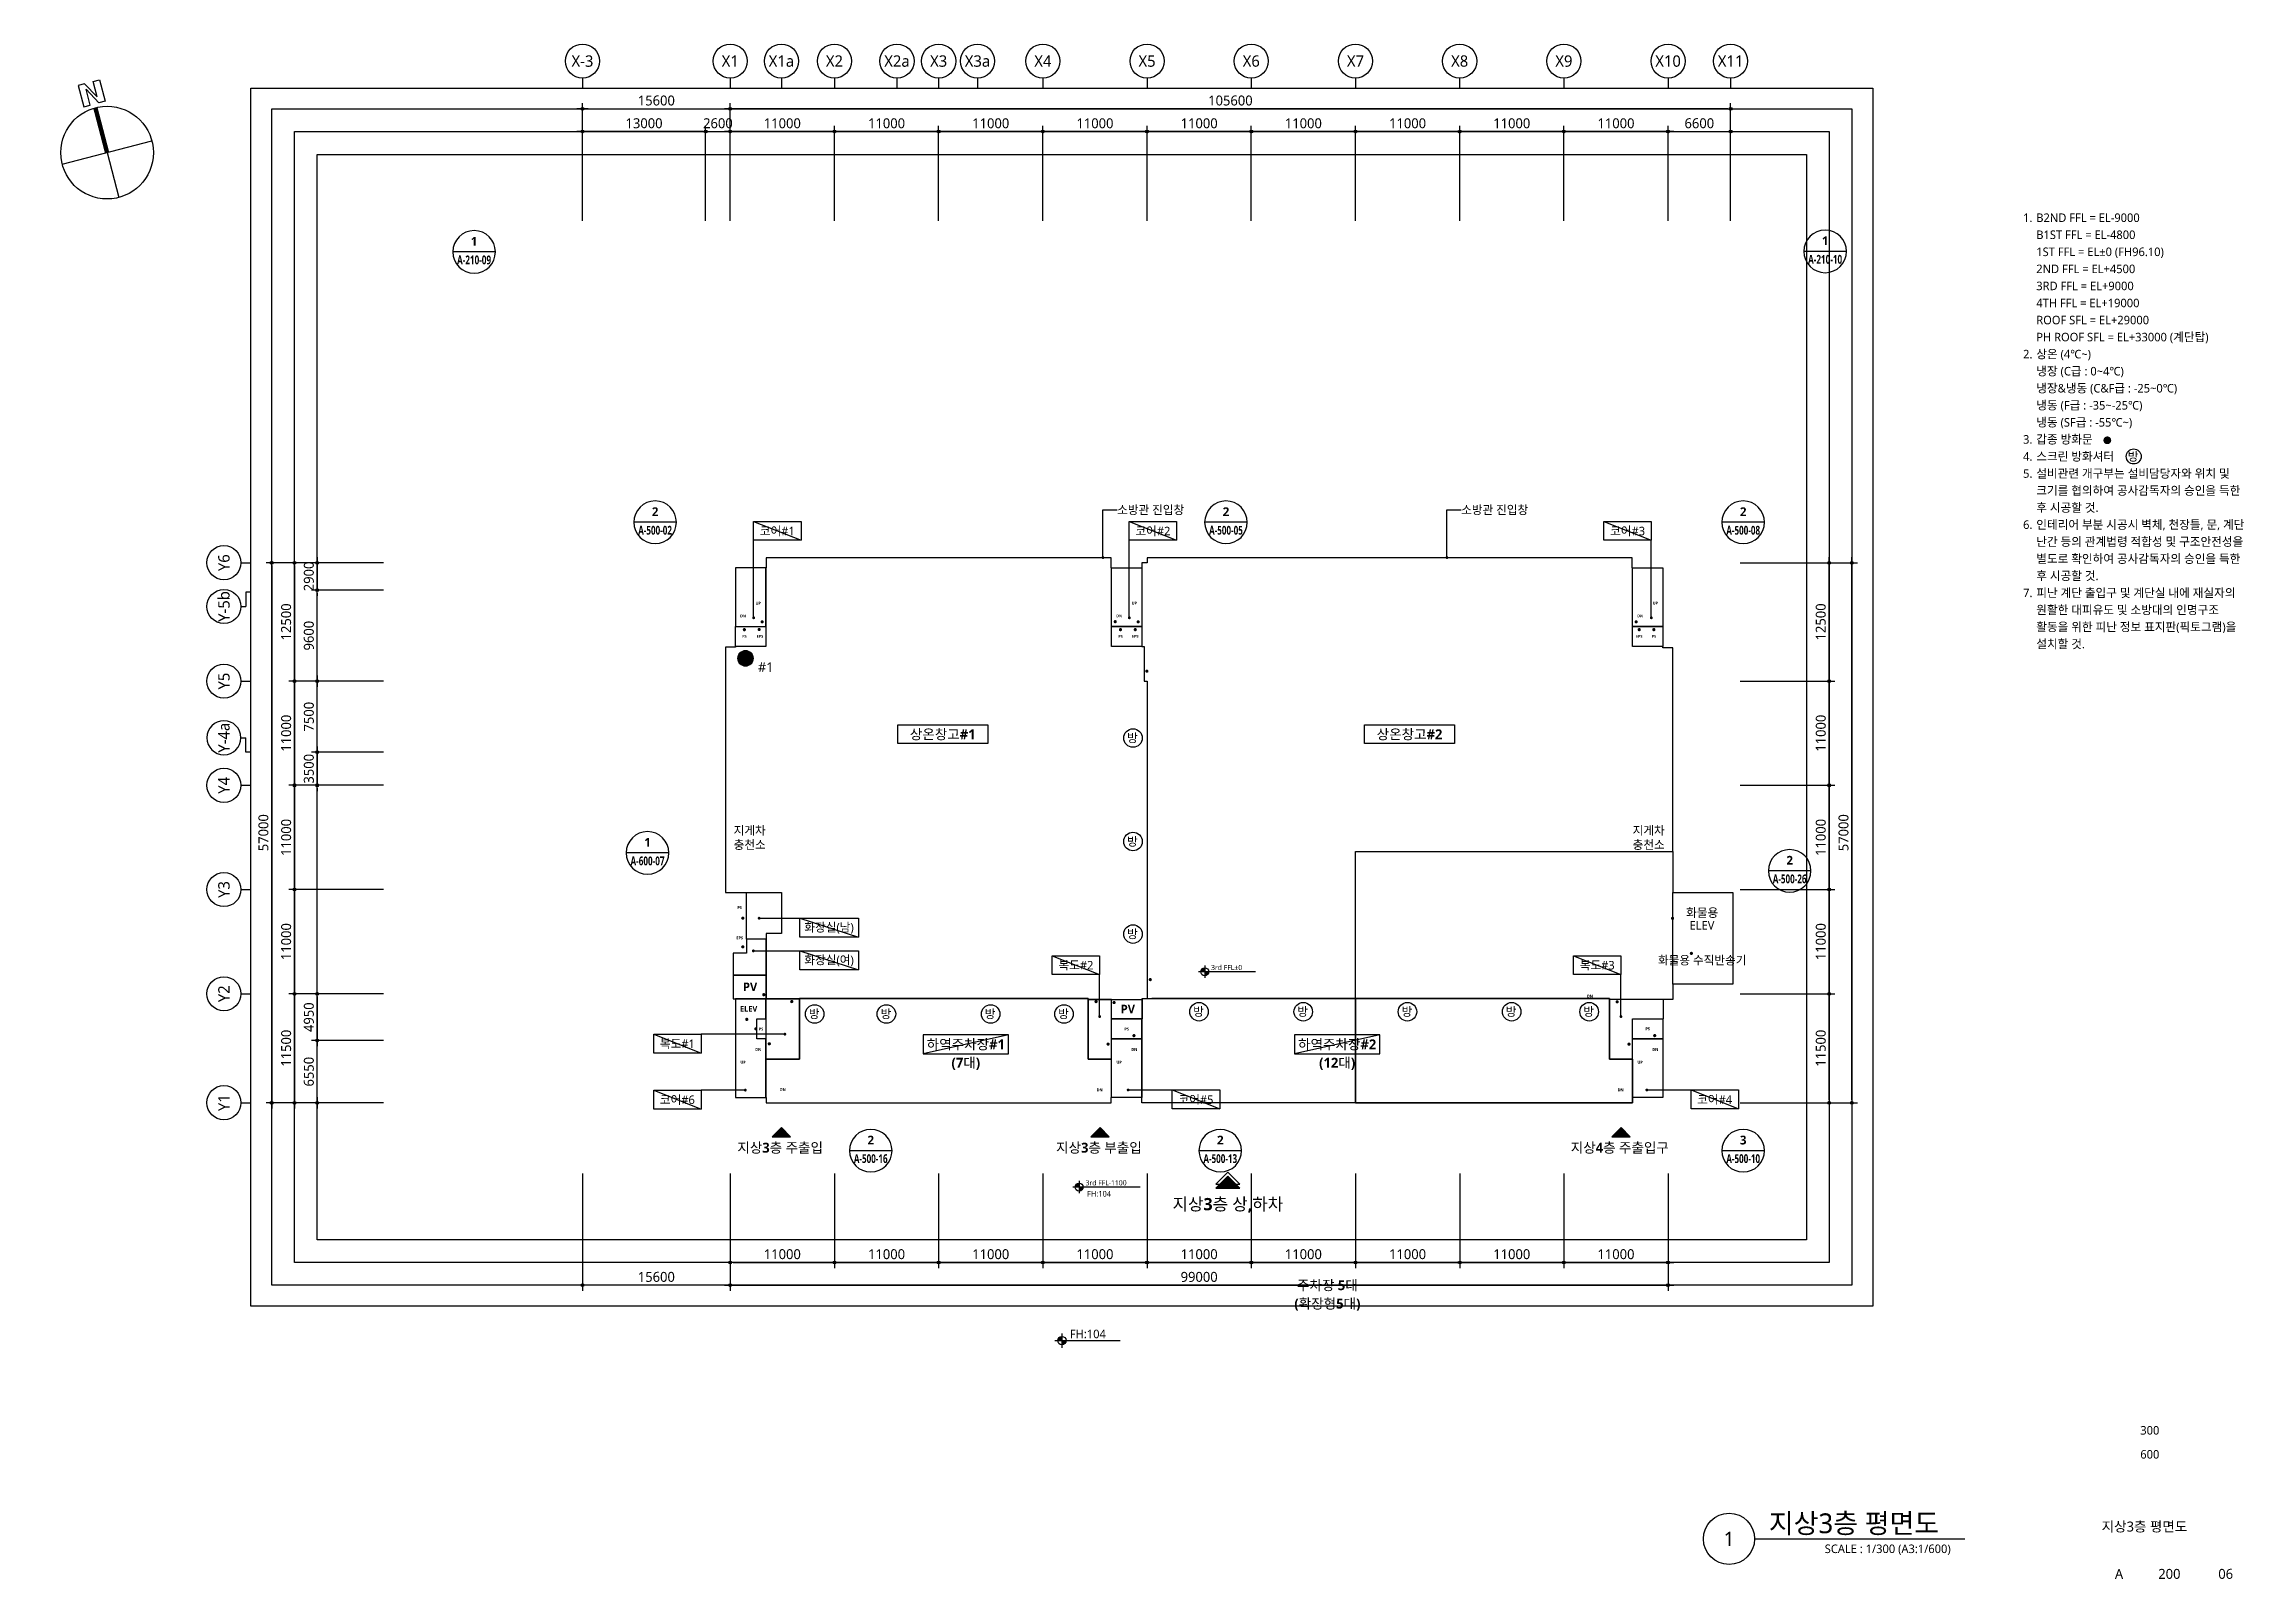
# Model space of a CAD drawing. Header units: millimetres. Extents: x -867282 to 190005487, y -1022614 to 455456909.
# Drawn here: x 1270941 to 1503178, y 7641 to 169666 of the extents above; entities that cross this region are included whole.
import ezdxf
from ezdxf.enums import TextEntityAlignment as Align

# ---------------------------------------------------------------- set-up
doc = ezdxf.new("R2010")
doc.units = ezdxf.units.MM
doc.header["$LTSCALE"] = 400
doc.header["$MEASUREMENT"] = 0
doc.header["$PDSIZE"] = -10
doc.layers.get('0').update_dxf_attribs({"linetype": 'CONTINUOUS'})
doc.layers.get('Defpoints').update_dxf_attribs({"color": 153, "linetype": 'CONTINUOUS'})
for name, color, linetype in [('A-ANNO-ENT', 1, 'CONTINUOUS'), ('A-ANNO-GRA1', 7, 'CONTINUOUS'), ('A-ANNO-NOTE', 7, 'CONTINUOUS'), ('A-ANNO-PONT', 7, 'CONTINUOUS'), ('A-ANNO-SYMB', 7, 'CONTINUOUS'), ('A-ANNO-TEXT1', 7, 'CONTINUOUS'), ('A-ANNO-TEXT2', 3, 'CONTINUOUS'), ('A-ANNO-TITL', 7, 'CONTINUOUS'), ('A-FLOR-MARK-ARCH', 1, 'CONTINUOUS'), ('A-ST-AXIS-BUB', 7, 'CONTINUOUS'), ('A-ST-AXIS-DIM', 7, 'CONTINUOUS'), ('AA-MKXS', 3, 'CONTINUOUS'), ('AA-XXXX-TXT1', 2, 'CONTINUOUS'), ('X-SEC-종$0$A-ST-AXIS-BUB', 7, 'CONTINUOUS')]:
    doc.layers.add(name, color=color, linetype=linetype)
doc.layers.add('A-XXXX-SYMB', color=7, linetype='CONTINUOUS', lineweight=25)
doc.layers.add('구획설정라인', color=3, linetype='CONTINUOUS', lineweight=20)
doc.layers.add('Defpoint', color=161, linetype='CONTINUOUS', plot=False)
doc.layers.add('면적', color=210, linetype='CONTINUOUS', plot=False)
doc.styles.add('2020음성 1차', font='')
doc.styles.add('SAMOO', font='romans.shx', dxfattribs={"bigfont": 'whgtxt.shx'})
doc.styles.add('SH_대대리576', font='malgun.ttf')
doc.styles.add('SH_진천_나눔', font='')
doc.styles.get('2020음성 1차').set_extended_font_data('NanumGothic', bold=True)
doc.styles.get('SH_진천_나눔').set_extended_font_data('NanumGothic', bold=True)
doc.dimstyles.new('SHP 600', dxfattribs={"dimscale": 300, "dimtxt": 3.5, "dimasz": 1, "dimexe": 2, "dimexo": 2, "dimgap": 1, "dimtad": 1, "dimdec": 0, "dimzin": 0, "dimdsep": 46, "dimtxsty": 'SH_대대리576', "dimblk": 'DIMDOT', "dimcen": 0.09, "dimclrt": 3, "dimadec": 0, "dimazin": 1, "dimtfac": 1, "dimtdec": 0, "dimtix": 1, "dimtmove": 2, "dimatfit": 0, "dimldrblk": 'DIMDOT', "dimfxl": 1, "dimtolj": 1, "dimtzin": 0, "dimarcsym": 0})

msp = doc.modelspace()

# ---------------------------------------------------------------- texts
at = {"color": 1, "style": 'SH_대대리576'}
for height, p in [(600, (1381044.4, 48303.3)), (900, (1379231.7, 33507.7))]:
    msp.add_text('FH:104', height=height, dxfattribs=at).set_placement(p, align=Align.MIDDLE_LEFT)
at = {"layer": 'A-ANNO-TEXT1'}
for s, height, style, p in [('X-3', 1200, 'SH_대대리576', (1327781.8, 167866.3)), ('X1', 1200, 'SH_대대리576', (1343381.8, 167866.3)), ('X1a', 1200, 'SH_대대리576', (1348781.8, 167866.3)), ('X2', 1200, 'SH_대대리576', (1354381.8, 167866.3)), ('X2a', 1200, 'SH_대대리576', (1360981.8, 167866.3)), ('X3', 1200, 'SH_대대리576', (1365381.8, 167866.3)), ('X3a', 1200, 'SH_대대리576', (1369481.8, 167866.3)), ('X4', 1200, 'SH_대대리576', (1376381.8, 167866.3)), ('X5', 1200, 'SH_대대리576', (1387381.8, 167866.3)), ('X6', 1200, 'SH_대대리576', (1398381.8, 167866.3)), ('X7', 1200, 'SH_대대리576', (1409381.8, 167866.3)), ('X8', 1200, 'SH_대대리576', (1420381.8, 167866.3)), ('X9', 1200, 'SH_대대리576', (1431381.8, 167866.3)), ('X10', 1200, 'SH_대대리576', (1442381.8, 167866.3)), ('X11', 1200, 'SH_대대리576', (1448981.8, 167866.3)), ('DN', 300, 'SH_진천_나눔', (1344731.8, 109296.3)), ('UP', 300, 'SH_진천_나눔', (1346331.8, 110646.3)), ('DN', 300, 'SH_진천_나눔', (1384431.8, 109296.3)), ('UP', 300, 'SH_진천_나눔', (1386031.8, 110646.3)), ('DN', 300, 'SH_진천_나눔', (1439431.8, 109296.3)), ('UP', 300, 'SH_진천_나눔', (1441031.8, 110646.3))]:
    msp.add_text(s, height=height, dxfattribs=dict(at, style=style)).set_placement(p, align=Align.MIDDLE_CENTER)
at = {"layer": 'A-ANNO-TEXT1', "style": 'SH_진천_나눔'}
for p in [(1384224, 120490.1), (1420537.3, 120490.1)]:
    msp.add_text('소방관 진입창', height=900, dxfattribs=at).set_placement(p, align=Align.MIDDLE_LEFT)
at = {"layer": 'A-ANNO-TEXT1', "style": 'SH_대대리576'}
for s, p in [('Y6', (1289931.8, 114916.3)), ('Y6', (1289931.8, 114916.3)), ('Y-5b', (1289931.8, 110293.4)), ('Y5', (1289931.8, 102416.3)), ('Y-4a', (1289931.8, 96439.2)), ('Y4', (1289931.8, 91416.3)), ('Y4', (1289931.8, 91416.3)), ('Y3', (1289931.8, 80416.3)), ('Y3', (1289931.8, 80416.3)), ('Y2', (1289931.8, 69416.3)), ('Y2', (1289931.8, 69416.3)), ('Y1', (1289931.8, 57916.3)), ('Y1', (1289931.8, 57916.3))]:
    msp.add_text(s, height=1200, rotation=90, dxfattribs=at).set_placement(p, align=Align.MIDDLE_CENTER)
at = {"layer": 'A-ANNO-TEXT1', "style": 'SH_진천_나눔'}
for s, height, p in [('PS', 300, (1344881.8, 107141.3)), ('EPS', 300, (1346519.3, 107141.3)), ('PS', 300, (1384581.8, 107141.3)), ('EPS', 300, (1386131.8, 107141.3)), ('EPS', 300, (1439331.8, 107141.3)), ('PS', 300, (1440881.8, 107141.3)), ('PS', 300, (1344381.8, 78516.3)), ('EPS', 300, (1344381.8, 75316.3)), ('PV', 900, (1345478.9, 70144)), ('PV', 900, (1385355.6, 67805.7)), ('DN', 300, (1434131.8, 69166.3)), ('PS', 300, (1346631.8, 65691.3)), ('PS', 300, (1385231.8, 65691.3)), ('PS', 300, (1440231.8, 65716.3)), ('DN', 300, (1346331.8, 63536.3)), ('(7대)', 1050, (1368248.5, 62083.1)), ('DN', 300, (1386031.8, 63536.3)), ('(12대)', 1050, (1407448.5, 62083.1)), ('DN', 300, (1441031.8, 63536.3)), ('UP', 300, (1344731.8, 62186.3)), ('UP', 300, (1384431.8, 62186.3)), ('UP', 300, (1439431.8, 62186.3)), ('DN', 300, (1348931.8, 59316.3)), ('DN', 300, (1382381.8, 59266.3)), ('DN', 300, (1437371.5, 59266.3)), ('지상3층 주출입', 1050, (1348653.1, 53178.9)), ('지상3층 부출입', 1050, (1382297.7, 53178.9)), ('지상4층 주출입구', 1050, (1437285.2, 53178.9)), ('지상3층 상,하차', 1300, (1395911.7, 47177.9)), ('(확장형5대)', 1050, (1406419.4, 36663.6))]:
    msp.add_text(s, height=height, dxfattribs=at).set_placement(p, align=Align.MIDDLE)
for s, height, p in [('방', 900, (1385279.9, 95963.9)), ('방', 900, (1385279.9, 85040.8)), ('방', 900, (1385279.9, 75273.5)), ('ELEV', 600, (1344411, 67520.1)), ('방', 900, (1351679.8, 66837.4)), ('방', 900, (1359251.1, 66837.4)), ('방', 900, (1370251.1, 66837.4)), ('방', 900, (1378001.1, 66837.4)), ('방', 900, (1392251.1, 67074.3)), ('방', 900, (1403251.1, 67074.3)), ('방', 900, (1414251.1, 67074.3)), ('방', 900, (1425251.1, 67074.3)), ('방', 900, (1433440, 67074.3))]:
    msp.add_text(s, height=height, dxfattribs=at).set_placement(p)
at = {"layer": 'A-ANNO-TEXT2'}
for s, height, style, p in [('코어#1', 900, 'SH_대대리576', (1348351.8, 118278.6)), ('코어#2', 900, 'SH_대대리576', (1388004.9, 118278.6)), ('코어#3', 900, 'SH_대대리576', (1438113.9, 118278.6)), ('상온창고#1', 1050, 'SH_진천_나눔', (1365810.9, 96818.5)), ('상온창고#2', 1050, 'SH_진천_나눔', (1415089.2, 96818.5)), ('화장실(남)', 900, 'SH_대대리576', (1353812.7, 76389.2)), ('화물용', 900, 'SH_대대리576', (1445985.9, 77988)), ('ELEV', 900, 'SH_대대리576', (1445958.4, 76638.9)), ('화장실(여)', 900, 'SH_대대리576', (1353812.7, 72943.3)), ('복도#2', 900, 'SH_대대리576', (1379877.8, 72435.9)), ('복도#3', 900, 'SH_대대리576', (1434901.8, 72435.9)), ('화물용 수직반송기', 900, 'SH_대대리576', (1445985.9, 72969)), ('복도#1', 900, 'SH_대대리576', (1337800.7, 64148.9)), ('하역주차장#1', 1050, 'SH_진천_나눔', (1368248.5, 64083.1)), ('하역주차장#2', 1050, 'SH_진천_나눔', (1407448.5, 64083.1)), ('코어#6', 900, 'SH_대대리576', (1337800.7, 58244.9)), ('코어#5', 900, 'SH_대대리576', (1392549.7, 58264.8)), ('코어#4', 900, 'SH_대대리576', (1447302.1, 58264.8)), ('주차장 5대', 1050, 'SH_진천_나눔', (1406419.4, 38663.6))]:
    msp.add_text(s, height=height, dxfattribs=dict(at, style=style)).set_placement(p, align=Align.MIDDLE)
at = {"layer": 'A-ANNO-TITL', "style": 'SH_대대리576'}
for s, height, p in [('300', 900, (1493235.5, 23333.4)), ('600', 900, (1493235.5, 20800.2)), ('지상3층 평면도', 1050, (1492670.3, 13191.8)), ('A', 1050, (1489987.6, 8181.3)), ('200', 1050, (1495300.8, 8181.3)), ('06', 1050, (1501247.3, 8181.3))]:
    msp.add_text(s, height=height, dxfattribs=at).set_placement(p, align=Align.MIDDLE)
at = {"layer": 'Defpoint', "style": 'SH_대대리576'}
for s, p in [('지게차', (1345435.9, 86668.4)), ('지게차', (1440335.9, 86668.4)), ('충천소', (1345435.9, 85168.4)), ('충천소', (1440335.9, 85168.4))]:
    msp.add_text(s, height=900, dxfattribs=at).set_placement(p, align=Align.MIDDLE)
at = {"layer": '구획설정라인', "style": 'SH_대대리576'}
msp.add_text('#1', height=1039.31, dxfattribs=at).set_placement((1346308.3, 103362.2))

# ---------------------------------------------------------------- blocks, each defined once
blk = doc.blocks.new('DIMDOT')
at = {"color": 0}
blk.add_line((-2, 0), (2, 0), dxfattribs=at)
for radius in [0.5, 0.25]:
    blk.add_circle((0, 0), radius, dxfattribs=at)
blk = doc.blocks.new('*D37')
at = {"layer": 'A-ST-AXIS-DIM', "color": 0, "lineweight": -2, "transparency": 16777216}
for p, q in [((1343382, 151016), (1343382, 163416)), ((1448682, 162816), (1343682, 162816)), ((1448982, 151016), (1448982, 163416))]:
    blk.add_line(p, q, dxfattribs=at)
at = {"layer": 'Defpoints', "color": 0, "transparency": 16777216}
for p in [(1343382, 162816), (1343382, 150416), (1448982, 150416)]:
    blk.add_point(p, dxfattribs=at)
at = {"layer": 'A-ST-AXIS-DIM', "color": 0, "linetype": 'ByBlock', "lineweight": -2, "transparency": 16777216, "xscale": 300, "yscale": 300, "zscale": 300, "rotation": 180}
blk.add_blockref('DIMDOT', (1343382, 162816), dxfattribs=at)
at = {"layer": 'A-ST-AXIS-DIM', "color": 0, "linetype": 'ByBlock', "lineweight": -2, "transparency": 16777216, "xscale": 300, "yscale": 300, "zscale": 300}
blk.add_blockref('DIMDOT', (1448982, 162816), dxfattribs=at)
at = {"layer": 'A-ST-AXIS-DIM', "color": 3, "transparency": 16777216, "insert": (1396182, 163696), "char_height": 1050, "attachment_point": 5, "style": 'SH_대대리576'}
blk.add_mtext('\\A1;105600', dxfattribs=at)
blk = doc.blocks.new('*D38')
at = {"layer": 'A-ST-AXIS-DIM', "color": 0, "lineweight": -2, "transparency": 16777216}
for p, q in [((1343382, 151016), (1343382, 161016)), ((1354082, 160416), (1343682, 160416)), ((1354382, 151016), (1354382, 161016))]:
    blk.add_line(p, q, dxfattribs=at)
at = {"layer": 'Defpoints', "color": 0, "transparency": 16777216}
for p in [(1343382, 160416), (1343382, 150416), (1354382, 150416)]:
    blk.add_point(p, dxfattribs=at)
at = {"layer": 'A-ST-AXIS-DIM', "color": 0, "linetype": 'ByBlock', "lineweight": -2, "transparency": 16777216, "xscale": 300, "yscale": 300, "zscale": 300, "rotation": 180}
blk.add_blockref('DIMDOT', (1343382, 160416), dxfattribs=at)
at = {"layer": 'A-ST-AXIS-DIM', "color": 0, "linetype": 'ByBlock', "lineweight": -2, "transparency": 16777216, "xscale": 300, "yscale": 300, "zscale": 300}
blk.add_blockref('DIMDOT', (1354382, 160416), dxfattribs=at)
at = {"layer": 'A-ST-AXIS-DIM', "color": 3, "transparency": 16777216, "insert": (1348882, 161292), "char_height": 1050, "attachment_point": 5, "style": 'SH_대대리576'}
blk.add_mtext('\\A1;11000', dxfattribs=at)
blk = doc.blocks.new('*D39')
at = {"layer": 'A-ST-AXIS-DIM', "color": 0, "lineweight": -2, "transparency": 16777216}
for p, q in [((1354382, 151016), (1354382, 161016)), ((1365082, 160416), (1354682, 160416)), ((1365382, 151016), (1365382, 161016))]:
    blk.add_line(p, q, dxfattribs=at)
at = {"layer": 'Defpoints', "color": 0, "transparency": 16777216}
for p in [(1354382, 160416), (1354382, 150416), (1365382, 150416)]:
    blk.add_point(p, dxfattribs=at)
at = {"layer": 'A-ST-AXIS-DIM', "color": 0, "linetype": 'ByBlock', "lineweight": -2, "transparency": 16777216, "xscale": 300, "yscale": 300, "zscale": 300, "rotation": 180}
blk.add_blockref('DIMDOT', (1354382, 160416), dxfattribs=at)
at = {"layer": 'A-ST-AXIS-DIM', "color": 0, "linetype": 'ByBlock', "lineweight": -2, "transparency": 16777216, "xscale": 300, "yscale": 300, "zscale": 300}
blk.add_blockref('DIMDOT', (1365382, 160416), dxfattribs=at)
at = {"layer": 'A-ST-AXIS-DIM', "color": 3, "transparency": 16777216, "insert": (1359882, 161292), "char_height": 1050, "attachment_point": 5, "style": 'SH_대대리576'}
blk.add_mtext('\\A1;11000', dxfattribs=at)
blk = doc.blocks.new('*D40')
at = {"layer": 'A-ST-AXIS-DIM', "color": 0, "lineweight": -2, "transparency": 16777216}
for p, q in [((1365382, 151016), (1365382, 161016)), ((1376082, 160416), (1365682, 160416)), ((1376382, 151016), (1376382, 161016))]:
    blk.add_line(p, q, dxfattribs=at)
at = {"layer": 'Defpoints', "color": 0, "transparency": 16777216}
for p in [(1365382, 160416), (1365382, 150416), (1376382, 150416)]:
    blk.add_point(p, dxfattribs=at)
at = {"layer": 'A-ST-AXIS-DIM', "color": 0, "linetype": 'ByBlock', "lineweight": -2, "transparency": 16777216, "xscale": 300, "yscale": 300, "zscale": 300, "rotation": 180}
blk.add_blockref('DIMDOT', (1365382, 160416), dxfattribs=at)
at = {"layer": 'A-ST-AXIS-DIM', "color": 0, "linetype": 'ByBlock', "lineweight": -2, "transparency": 16777216, "xscale": 300, "yscale": 300, "zscale": 300}
blk.add_blockref('DIMDOT', (1376382, 160416), dxfattribs=at)
at = {"layer": 'A-ST-AXIS-DIM', "color": 3, "transparency": 16777216, "insert": (1370882, 161292), "char_height": 1050, "attachment_point": 5, "style": 'SH_대대리576'}
blk.add_mtext('\\A1;11000', dxfattribs=at)
blk = doc.blocks.new('*D41')
at = {"layer": 'A-ST-AXIS-DIM', "color": 0, "lineweight": -2, "transparency": 16777216}
for p, q in [((1376382, 151016), (1376382, 161016)), ((1387082, 160416), (1376682, 160416)), ((1387382, 151016), (1387382, 161016))]:
    blk.add_line(p, q, dxfattribs=at)
at = {"layer": 'Defpoints', "color": 0, "transparency": 16777216}
for p in [(1376382, 160416), (1376382, 150416), (1387382, 150416)]:
    blk.add_point(p, dxfattribs=at)
at = {"layer": 'A-ST-AXIS-DIM', "color": 0, "linetype": 'ByBlock', "lineweight": -2, "transparency": 16777216, "xscale": 300, "yscale": 300, "zscale": 300, "rotation": 180}
blk.add_blockref('DIMDOT', (1376382, 160416), dxfattribs=at)
at = {"layer": 'A-ST-AXIS-DIM', "color": 0, "linetype": 'ByBlock', "lineweight": -2, "transparency": 16777216, "xscale": 300, "yscale": 300, "zscale": 300}
blk.add_blockref('DIMDOT', (1387382, 160416), dxfattribs=at)
at = {"layer": 'A-ST-AXIS-DIM', "color": 3, "transparency": 16777216, "insert": (1381882, 161292), "char_height": 1050, "attachment_point": 5, "style": 'SH_대대리576'}
blk.add_mtext('\\A1;11000', dxfattribs=at)
blk = doc.blocks.new('*D42')
at = {"layer": 'A-ST-AXIS-DIM', "color": 0, "lineweight": -2, "transparency": 16777216}
for p, q in [((1387382, 151016), (1387382, 161016)), ((1398082, 160416), (1387682, 160416)), ((1398382, 151016), (1398382, 161016))]:
    blk.add_line(p, q, dxfattribs=at)
at = {"layer": 'Defpoints', "color": 0, "transparency": 16777216}
for p in [(1387382, 160416), (1387382, 150416), (1398382, 150416)]:
    blk.add_point(p, dxfattribs=at)
at = {"layer": 'A-ST-AXIS-DIM', "color": 0, "linetype": 'ByBlock', "lineweight": -2, "transparency": 16777216, "xscale": 300, "yscale": 300, "zscale": 300, "rotation": 180}
blk.add_blockref('DIMDOT', (1387382, 160416), dxfattribs=at)
at = {"layer": 'A-ST-AXIS-DIM', "color": 0, "linetype": 'ByBlock', "lineweight": -2, "transparency": 16777216, "xscale": 300, "yscale": 300, "zscale": 300}
blk.add_blockref('DIMDOT', (1398382, 160416), dxfattribs=at)
at = {"layer": 'A-ST-AXIS-DIM', "color": 3, "transparency": 16777216, "insert": (1392882, 161292), "char_height": 1050, "attachment_point": 5, "style": 'SH_대대리576'}
blk.add_mtext('\\A1;11000', dxfattribs=at)
blk = doc.blocks.new('*D43')
at = {"layer": 'A-ST-AXIS-DIM', "color": 0, "lineweight": -2, "transparency": 16777216}
for p, q in [((1398382, 151016), (1398382, 161016)), ((1409082, 160416), (1398682, 160416)), ((1409382, 151016), (1409382, 161016))]:
    blk.add_line(p, q, dxfattribs=at)
at = {"layer": 'Defpoints', "color": 0, "transparency": 16777216}
for p in [(1398382, 160416), (1398382, 150416), (1409382, 150416)]:
    blk.add_point(p, dxfattribs=at)
at = {"layer": 'A-ST-AXIS-DIM', "color": 0, "linetype": 'ByBlock', "lineweight": -2, "transparency": 16777216, "xscale": 300, "yscale": 300, "zscale": 300, "rotation": 180}
blk.add_blockref('DIMDOT', (1398382, 160416), dxfattribs=at)
at = {"layer": 'A-ST-AXIS-DIM', "color": 0, "linetype": 'ByBlock', "lineweight": -2, "transparency": 16777216, "xscale": 300, "yscale": 300, "zscale": 300}
blk.add_blockref('DIMDOT', (1409382, 160416), dxfattribs=at)
at = {"layer": 'A-ST-AXIS-DIM', "color": 3, "transparency": 16777216, "insert": (1403882, 161292), "char_height": 1050, "attachment_point": 5, "style": 'SH_대대리576'}
blk.add_mtext('\\A1;11000', dxfattribs=at)
blk = doc.blocks.new('*D44')
at = {"layer": 'A-ST-AXIS-DIM', "color": 0, "lineweight": -2, "transparency": 16777216}
for p, q in [((1409382, 151016), (1409382, 161016)), ((1420082, 160416), (1409682, 160416)), ((1420382, 151016), (1420382, 161016))]:
    blk.add_line(p, q, dxfattribs=at)
at = {"layer": 'Defpoints', "color": 0, "transparency": 16777216}
for p in [(1409382, 160416), (1409382, 150416), (1420382, 150416)]:
    blk.add_point(p, dxfattribs=at)
at = {"layer": 'A-ST-AXIS-DIM', "color": 0, "linetype": 'ByBlock', "lineweight": -2, "transparency": 16777216, "xscale": 300, "yscale": 300, "zscale": 300, "rotation": 180}
blk.add_blockref('DIMDOT', (1409382, 160416), dxfattribs=at)
at = {"layer": 'A-ST-AXIS-DIM', "color": 0, "linetype": 'ByBlock', "lineweight": -2, "transparency": 16777216, "xscale": 300, "yscale": 300, "zscale": 300}
blk.add_blockref('DIMDOT', (1420382, 160416), dxfattribs=at)
at = {"layer": 'A-ST-AXIS-DIM', "color": 3, "transparency": 16777216, "insert": (1414882, 161292), "char_height": 1050, "attachment_point": 5, "style": 'SH_대대리576'}
blk.add_mtext('\\A1;11000', dxfattribs=at)
blk = doc.blocks.new('*D45')
at = {"layer": 'A-ST-AXIS-DIM', "color": 0, "lineweight": -2, "transparency": 16777216}
for p, q in [((1420382, 151016), (1420382, 161016)), ((1431082, 160416), (1420682, 160416)), ((1431382, 151016), (1431382, 161016))]:
    blk.add_line(p, q, dxfattribs=at)
at = {"layer": 'Defpoints', "color": 0, "transparency": 16777216}
for p in [(1420382, 160416), (1420382, 150416), (1431382, 150416)]:
    blk.add_point(p, dxfattribs=at)
at = {"layer": 'A-ST-AXIS-DIM', "color": 0, "linetype": 'ByBlock', "lineweight": -2, "transparency": 16777216, "xscale": 300, "yscale": 300, "zscale": 300, "rotation": 180}
blk.add_blockref('DIMDOT', (1420382, 160416), dxfattribs=at)
at = {"layer": 'A-ST-AXIS-DIM', "color": 0, "linetype": 'ByBlock', "lineweight": -2, "transparency": 16777216, "xscale": 300, "yscale": 300, "zscale": 300}
blk.add_blockref('DIMDOT', (1431382, 160416), dxfattribs=at)
at = {"layer": 'A-ST-AXIS-DIM', "color": 3, "transparency": 16777216, "insert": (1425882, 161292), "char_height": 1050, "attachment_point": 5, "style": 'SH_대대리576'}
blk.add_mtext('\\A1;11000', dxfattribs=at)
blk = doc.blocks.new('*D46')
at = {"layer": 'A-ST-AXIS-DIM', "color": 0, "lineweight": -2, "transparency": 16777216}
for p, q in [((1431382, 151016), (1431382, 161016)), ((1442082, 160416), (1431682, 160416)), ((1442382, 151016), (1442382, 161016))]:
    blk.add_line(p, q, dxfattribs=at)
at = {"layer": 'Defpoints', "color": 0, "transparency": 16777216}
for p in [(1431382, 160416), (1431382, 150416), (1442382, 150416)]:
    blk.add_point(p, dxfattribs=at)
at = {"layer": 'A-ST-AXIS-DIM', "color": 0, "linetype": 'ByBlock', "lineweight": -2, "transparency": 16777216, "xscale": 300, "yscale": 300, "zscale": 300, "rotation": 180}
blk.add_blockref('DIMDOT', (1431382, 160416), dxfattribs=at)
at = {"layer": 'A-ST-AXIS-DIM', "color": 0, "linetype": 'ByBlock', "lineweight": -2, "transparency": 16777216, "xscale": 300, "yscale": 300, "zscale": 300}
blk.add_blockref('DIMDOT', (1442382, 160416), dxfattribs=at)
at = {"layer": 'A-ST-AXIS-DIM', "color": 3, "transparency": 16777216, "insert": (1436882, 161292), "char_height": 1050, "attachment_point": 5, "style": 'SH_대대리576'}
blk.add_mtext('\\A1;11000', dxfattribs=at)
blk = doc.blocks.new('*D89')
at = {"layer": 'A-ST-AXIS-DIM', "color": 0, "lineweight": -2, "transparency": 16777216}
for p, q in [((1306782, 114916), (1294382, 114916)), ((1294982, 114616), (1294982, 58216)), ((1306782, 57916), (1294382, 57916))]:
    blk.add_line(p, q, dxfattribs=at)
at = {"layer": 'Defpoints', "color": 0, "transparency": 16777216}
for p in [(1307382, 114916), (1294982, 57916), (1307382, 57916)]:
    blk.add_point(p, dxfattribs=at)
at = {"layer": 'A-ST-AXIS-DIM', "color": 0, "linetype": 'ByBlock', "lineweight": -2, "transparency": 16777216, "xscale": 300, "yscale": 300, "zscale": 300}
for p, rotation in [((1294982, 114916), 90), ((1294982, 57916), 270)]:
    blk.add_blockref('DIMDOT', p, dxfattribs=dict(at, rotation=rotation))
at = {"layer": 'A-ST-AXIS-DIM', "color": 3, "transparency": 16777216, "insert": (1294105, 86416), "char_height": 1050, "attachment_point": 5, "rotation": 90, "style": 'SH_대대리576'}
blk.add_mtext('\\A1;57000', dxfattribs=at)
blk = doc.blocks.new('*D90')
at = {"layer": 'A-ST-AXIS-DIM', "color": 0, "lineweight": -2, "transparency": 16777216}
for p, q in [((1306782, 69416), (1296782, 69416)), ((1297382, 69116), (1297382, 58216)), ((1306782, 57916), (1296782, 57916))]:
    blk.add_line(p, q, dxfattribs=at)
at = {"layer": 'Defpoints', "color": 0, "transparency": 16777216}
for p in [(1307382, 69416), (1297382, 57916), (1307382, 57916)]:
    blk.add_point(p, dxfattribs=at)
at = {"layer": 'A-ST-AXIS-DIM', "color": 0, "linetype": 'ByBlock', "lineweight": -2, "transparency": 16777216, "xscale": 300, "yscale": 300, "zscale": 300}
for p, rotation in [((1297382, 69416), 90), ((1297382, 57916), 270)]:
    blk.add_blockref('DIMDOT', p, dxfattribs=dict(at, rotation=rotation))
at = {"layer": 'A-ST-AXIS-DIM', "color": 3, "transparency": 16777216, "insert": (1296505, 63666), "char_height": 1050, "attachment_point": 5, "rotation": 90, "style": 'SH_대대리576'}
blk.add_mtext('\\A1;11500', dxfattribs=at)
blk = doc.blocks.new('*D91')
at = {"layer": 'A-ST-AXIS-DIM', "color": 0, "lineweight": -2, "transparency": 16777216}
for p, q in [((1306782, 80416), (1296782, 80416)), ((1297382, 80116), (1297382, 69716)), ((1306782, 69416), (1296782, 69416))]:
    blk.add_line(p, q, dxfattribs=at)
at = {"layer": 'Defpoints', "color": 0, "transparency": 16777216}
for p in [(1307382, 80416), (1297382, 69416), (1307382, 69416)]:
    blk.add_point(p, dxfattribs=at)
at = {"layer": 'A-ST-AXIS-DIM', "color": 0, "linetype": 'ByBlock', "lineweight": -2, "transparency": 16777216, "xscale": 300, "yscale": 300, "zscale": 300}
for p, rotation in [((1297382, 80416), 90), ((1297382, 69416), 270)]:
    blk.add_blockref('DIMDOT', p, dxfattribs=dict(at, rotation=rotation))
at = {"layer": 'A-ST-AXIS-DIM', "color": 3, "transparency": 16777216, "insert": (1296506, 74916), "char_height": 1050, "attachment_point": 5, "rotation": 90, "style": 'SH_대대리576'}
blk.add_mtext('\\A1;11000', dxfattribs=at)
blk = doc.blocks.new('*D92')
at = {"layer": 'A-ST-AXIS-DIM', "color": 0, "lineweight": -2, "transparency": 16777216}
for p, q in [((1306782, 91416), (1296782, 91416)), ((1297382, 91116), (1297382, 80716)), ((1306782, 80416), (1296782, 80416))]:
    blk.add_line(p, q, dxfattribs=at)
at = {"layer": 'Defpoints', "color": 0, "transparency": 16777216}
for p in [(1307382, 91416), (1297382, 80416), (1307382, 80416)]:
    blk.add_point(p, dxfattribs=at)
at = {"layer": 'A-ST-AXIS-DIM', "color": 0, "linetype": 'ByBlock', "lineweight": -2, "transparency": 16777216, "xscale": 300, "yscale": 300, "zscale": 300}
for p, rotation in [((1297382, 91416), 90), ((1297382, 80416), 270)]:
    blk.add_blockref('DIMDOT', p, dxfattribs=dict(at, rotation=rotation))
at = {"layer": 'A-ST-AXIS-DIM', "color": 3, "transparency": 16777216, "insert": (1296506, 85916), "char_height": 1050, "attachment_point": 5, "rotation": 90, "style": 'SH_대대리576'}
blk.add_mtext('\\A1;11000', dxfattribs=at)
blk = doc.blocks.new('*D93')
at = {"layer": 'A-ST-AXIS-DIM', "color": 0, "lineweight": -2, "transparency": 16777216}
for p, q in [((1306782, 102416), (1296782, 102416)), ((1297382, 102116), (1297382, 91716)), ((1306782, 91416), (1296782, 91416))]:
    blk.add_line(p, q, dxfattribs=at)
at = {"layer": 'Defpoints', "color": 0, "transparency": 16777216}
for p in [(1307382, 102416), (1297382, 91416), (1307382, 91416)]:
    blk.add_point(p, dxfattribs=at)
at = {"layer": 'A-ST-AXIS-DIM', "color": 0, "linetype": 'ByBlock', "lineweight": -2, "transparency": 16777216, "xscale": 300, "yscale": 300, "zscale": 300}
for p, rotation in [((1297382, 102416), 90), ((1297382, 91416), 270)]:
    blk.add_blockref('DIMDOT', p, dxfattribs=dict(at, rotation=rotation))
at = {"layer": 'A-ST-AXIS-DIM', "color": 3, "transparency": 16777216, "insert": (1296506, 96916), "char_height": 1050, "attachment_point": 5, "rotation": 90, "style": 'SH_대대리576'}
blk.add_mtext('\\A1;11000', dxfattribs=at)
blk = doc.blocks.new('*D94')
at = {"layer": 'A-ST-AXIS-DIM', "color": 0, "lineweight": -2, "transparency": 16777216}
for p, q in [((1306782, 114916), (1296782, 114916)), ((1297382, 114616), (1297382, 102716)), ((1306782, 102416), (1296782, 102416))]:
    blk.add_line(p, q, dxfattribs=at)
at = {"layer": 'Defpoints', "color": 0, "transparency": 16777216}
for p in [(1307382, 114916), (1297382, 102416), (1307382, 102416)]:
    blk.add_point(p, dxfattribs=at)
at = {"layer": 'A-ST-AXIS-DIM', "color": 0, "linetype": 'ByBlock', "lineweight": -2, "transparency": 16777216, "xscale": 300, "yscale": 300, "zscale": 300}
for p, rotation in [((1297382, 114916), 90), ((1297382, 102416), 270)]:
    blk.add_blockref('DIMDOT', p, dxfattribs=dict(at, rotation=rotation))
at = {"layer": 'A-ST-AXIS-DIM', "color": 3, "transparency": 16777216, "insert": (1296503, 108666), "char_height": 1050, "attachment_point": 5, "rotation": 90, "style": 'SH_대대리576'}
blk.add_mtext('\\A1;12500', dxfattribs=at)
blk = doc.blocks.new('*D220')
at = {"layer": 'A-ST-AXIS-DIM', "color": 0, "lineweight": -2, "transparency": 16777216}
for p, q in [((1449982, 114916), (1459982, 114916)), ((1459382, 102716), (1459382, 114616)), ((1449982, 102416), (1459982, 102416))]:
    blk.add_line(p, q, dxfattribs=at)
at = {"layer": 'Defpoints', "color": 0, "transparency": 16777216}
for p in [(1449382, 114916), (1459382, 114916), (1449382, 102416)]:
    blk.add_point(p, dxfattribs=at)
at = {"layer": 'A-ST-AXIS-DIM', "color": 0, "linetype": 'ByBlock', "lineweight": -2, "transparency": 16777216, "xscale": 300, "yscale": 300, "zscale": 300}
for p, rotation in [((1459382, 114916), 90), ((1459382, 102416), 270)]:
    blk.add_blockref('DIMDOT', p, dxfattribs=dict(at, rotation=rotation))
at = {"layer": 'A-ST-AXIS-DIM', "color": 3, "transparency": 16777216, "insert": (1458503, 108666), "char_height": 1050, "attachment_point": 5, "rotation": 90, "style": 'SH_대대리576'}
blk.add_mtext('\\A1;12500', dxfattribs=at)
blk = doc.blocks.new('*D221')
at = {"layer": 'A-ST-AXIS-DIM', "color": 0, "lineweight": -2, "transparency": 16777216}
for p, q in [((1449982, 102416), (1459982, 102416)), ((1459382, 91716), (1459382, 102116)), ((1449982, 91416), (1459982, 91416))]:
    blk.add_line(p, q, dxfattribs=at)
at = {"layer": 'Defpoints', "color": 0, "transparency": 16777216}
for p in [(1449382, 102416), (1459382, 102416), (1449382, 91416)]:
    blk.add_point(p, dxfattribs=at)
at = {"layer": 'A-ST-AXIS-DIM', "color": 0, "linetype": 'ByBlock', "lineweight": -2, "transparency": 16777216, "xscale": 300, "yscale": 300, "zscale": 300}
for p, rotation in [((1459382, 102416), 90), ((1459382, 91416), 270)]:
    blk.add_blockref('DIMDOT', p, dxfattribs=dict(at, rotation=rotation))
at = {"layer": 'A-ST-AXIS-DIM', "color": 3, "transparency": 16777216, "insert": (1458506, 96916), "char_height": 1050, "attachment_point": 5, "rotation": 90, "style": 'SH_대대리576'}
blk.add_mtext('\\A1;11000', dxfattribs=at)
blk = doc.blocks.new('*D222')
at = {"layer": 'A-ST-AXIS-DIM', "color": 0, "lineweight": -2, "transparency": 16777216}
for p, q in [((1449982, 91416), (1459982, 91416)), ((1459382, 80716), (1459382, 91116)), ((1449982, 80416), (1459982, 80416))]:
    blk.add_line(p, q, dxfattribs=at)
at = {"layer": 'Defpoints', "color": 0, "transparency": 16777216}
for p in [(1449382, 91416), (1459382, 91416), (1449382, 80416)]:
    blk.add_point(p, dxfattribs=at)
at = {"layer": 'A-ST-AXIS-DIM', "color": 0, "linetype": 'ByBlock', "lineweight": -2, "transparency": 16777216, "xscale": 300, "yscale": 300, "zscale": 300}
for p, rotation in [((1459382, 91416), 90), ((1459382, 80416), 270)]:
    blk.add_blockref('DIMDOT', p, dxfattribs=dict(at, rotation=rotation))
at = {"layer": 'A-ST-AXIS-DIM', "color": 3, "transparency": 16777216, "insert": (1458506, 85916), "char_height": 1050, "attachment_point": 5, "rotation": 90, "style": 'SH_대대리576'}
blk.add_mtext('\\A1;11000', dxfattribs=at)
blk = doc.blocks.new('*D223')
at = {"layer": 'A-ST-AXIS-DIM', "color": 0, "lineweight": -2, "transparency": 16777216}
for p, q in [((1449982, 80416), (1459982, 80416)), ((1459382, 69716), (1459382, 80116)), ((1449982, 69416), (1459982, 69416))]:
    blk.add_line(p, q, dxfattribs=at)
at = {"layer": 'Defpoints', "color": 0, "transparency": 16777216}
for p in [(1449382, 80416), (1459382, 80416), (1449382, 69416)]:
    blk.add_point(p, dxfattribs=at)
at = {"layer": 'A-ST-AXIS-DIM', "color": 0, "linetype": 'ByBlock', "lineweight": -2, "transparency": 16777216, "xscale": 300, "yscale": 300, "zscale": 300}
for p, rotation in [((1459382, 80416), 90), ((1459382, 69416), 270)]:
    blk.add_blockref('DIMDOT', p, dxfattribs=dict(at, rotation=rotation))
at = {"layer": 'A-ST-AXIS-DIM', "color": 3, "transparency": 16777216, "insert": (1458506, 74916), "char_height": 1050, "attachment_point": 5, "rotation": 90, "style": 'SH_대대리576'}
blk.add_mtext('\\A1;11000', dxfattribs=at)
blk = doc.blocks.new('*D224')
at = {"layer": 'A-ST-AXIS-DIM', "color": 0, "lineweight": -2, "transparency": 16777216}
for p, q in [((1449982, 69416), (1459982, 69416)), ((1459382, 58216), (1459382, 69116)), ((1449982, 57916), (1459982, 57916))]:
    blk.add_line(p, q, dxfattribs=at)
at = {"layer": 'Defpoints', "color": 0, "transparency": 16777216}
for p in [(1449382, 69416), (1459382, 69416), (1449382, 57916)]:
    blk.add_point(p, dxfattribs=at)
at = {"layer": 'A-ST-AXIS-DIM', "color": 0, "linetype": 'ByBlock', "lineweight": -2, "transparency": 16777216, "xscale": 300, "yscale": 300, "zscale": 300}
for p, rotation in [((1459382, 69416), 90), ((1459382, 57916), 270)]:
    blk.add_blockref('DIMDOT', p, dxfattribs=dict(at, rotation=rotation))
at = {"layer": 'A-ST-AXIS-DIM', "color": 3, "transparency": 16777216, "insert": (1458505, 63666), "char_height": 1050, "attachment_point": 5, "rotation": 90, "style": 'SH_대대리576'}
blk.add_mtext('\\A1;11500', dxfattribs=at)
blk = doc.blocks.new('*D225')
at = {"layer": 'A-ST-AXIS-DIM', "color": 0, "lineweight": -2, "transparency": 16777216}
for p, q in [((1449982, 114916), (1462382, 114916)), ((1461782, 58216), (1461782, 114616)), ((1449982, 57916), (1462382, 57916))]:
    blk.add_line(p, q, dxfattribs=at)
at = {"layer": 'Defpoints', "color": 0, "transparency": 16777216}
for p in [(1449382, 114916), (1461782, 114916), (1449382, 57916)]:
    blk.add_point(p, dxfattribs=at)
at = {"layer": 'A-ST-AXIS-DIM', "color": 0, "linetype": 'ByBlock', "lineweight": -2, "transparency": 16777216, "xscale": 300, "yscale": 300, "zscale": 300}
for p, rotation in [((1461782, 114916), 90), ((1461782, 57916), 270)]:
    blk.add_blockref('DIMDOT', p, dxfattribs=dict(at, rotation=rotation))
at = {"layer": 'A-ST-AXIS-DIM', "color": 3, "transparency": 16777216, "insert": (1460905, 86416), "char_height": 1050, "attachment_point": 5, "rotation": 90, "style": 'SH_대대리576'}
blk.add_mtext('\\A1;57000', dxfattribs=at)
blk = doc.blocks.new('*D226')
at = {"layer": 'A-ST-AXIS-DIM', "color": 0, "lineweight": -2, "transparency": 16777216}
for p, q in [((1343382, 50445), (1343382, 40445)), ((1354382, 50445), (1354382, 40445)), ((1343682, 41045), (1354082, 41045))]:
    blk.add_line(p, q, dxfattribs=at)
at = {"layer": 'Defpoints', "color": 0, "transparency": 16777216}
for p in [(1343382, 51045), (1354382, 51045), (1354382, 41045)]:
    blk.add_point(p, dxfattribs=at)
at = {"layer": 'A-ST-AXIS-DIM', "color": 0, "linetype": 'ByBlock', "lineweight": -2, "transparency": 16777216, "xscale": 300, "yscale": 300, "zscale": 300, "rotation": 180}
blk.add_blockref('DIMDOT', (1343382, 41045), dxfattribs=at)
at = {"layer": 'A-ST-AXIS-DIM', "color": 0, "linetype": 'ByBlock', "lineweight": -2, "transparency": 16777216, "xscale": 300, "yscale": 300, "zscale": 300}
blk.add_blockref('DIMDOT', (1354382, 41045), dxfattribs=at)
at = {"layer": 'A-ST-AXIS-DIM', "color": 3, "transparency": 16777216, "insert": (1348882, 41921), "char_height": 1050, "attachment_point": 5, "style": 'SH_대대리576'}
blk.add_mtext('\\A1;11000', dxfattribs=at)
blk = doc.blocks.new('*D227')
at = {"layer": 'A-ST-AXIS-DIM', "color": 0, "lineweight": -2, "transparency": 16777216}
for p, q in [((1354382, 50445), (1354382, 40445)), ((1365382, 50445), (1365382, 40445)), ((1354682, 41045), (1365082, 41045))]:
    blk.add_line(p, q, dxfattribs=at)
at = {"layer": 'Defpoints', "color": 0, "transparency": 16777216}
for p in [(1354382, 51045), (1365382, 51045), (1365382, 41045)]:
    blk.add_point(p, dxfattribs=at)
at = {"layer": 'A-ST-AXIS-DIM', "color": 0, "linetype": 'ByBlock', "lineweight": -2, "transparency": 16777216, "xscale": 300, "yscale": 300, "zscale": 300, "rotation": 180}
blk.add_blockref('DIMDOT', (1354382, 41045), dxfattribs=at)
at = {"layer": 'A-ST-AXIS-DIM', "color": 0, "linetype": 'ByBlock', "lineweight": -2, "transparency": 16777216, "xscale": 300, "yscale": 300, "zscale": 300}
blk.add_blockref('DIMDOT', (1365382, 41045), dxfattribs=at)
at = {"layer": 'A-ST-AXIS-DIM', "color": 3, "transparency": 16777216, "insert": (1359882, 41921), "char_height": 1050, "attachment_point": 5, "style": 'SH_대대리576'}
blk.add_mtext('\\A1;11000', dxfattribs=at)
blk = doc.blocks.new('*D228')
at = {"layer": 'A-ST-AXIS-DIM', "color": 0, "lineweight": -2, "transparency": 16777216}
for p, q in [((1365382, 50445), (1365382, 40445)), ((1376382, 50445), (1376382, 40445)), ((1365682, 41045), (1376082, 41045))]:
    blk.add_line(p, q, dxfattribs=at)
at = {"layer": 'Defpoints', "color": 0, "transparency": 16777216}
for p in [(1365382, 51045), (1376382, 51045), (1376382, 41045)]:
    blk.add_point(p, dxfattribs=at)
at = {"layer": 'A-ST-AXIS-DIM', "color": 0, "linetype": 'ByBlock', "lineweight": -2, "transparency": 16777216, "xscale": 300, "yscale": 300, "zscale": 300, "rotation": 180}
blk.add_blockref('DIMDOT', (1365382, 41045), dxfattribs=at)
at = {"layer": 'A-ST-AXIS-DIM', "color": 0, "linetype": 'ByBlock', "lineweight": -2, "transparency": 16777216, "xscale": 300, "yscale": 300, "zscale": 300}
blk.add_blockref('DIMDOT', (1376382, 41045), dxfattribs=at)
at = {"layer": 'A-ST-AXIS-DIM', "color": 3, "transparency": 16777216, "insert": (1370882, 41921), "char_height": 1050, "attachment_point": 5, "style": 'SH_대대리576'}
blk.add_mtext('\\A1;11000', dxfattribs=at)
blk = doc.blocks.new('*D229')
at = {"layer": 'A-ST-AXIS-DIM', "color": 0, "lineweight": -2, "transparency": 16777216}
for p, q in [((1376382, 50445), (1376382, 40445)), ((1387382, 50445), (1387382, 40445)), ((1376682, 41045), (1387082, 41045))]:
    blk.add_line(p, q, dxfattribs=at)
at = {"layer": 'Defpoints', "color": 0, "transparency": 16777216}
for p in [(1376382, 51045), (1387382, 51045), (1387382, 41045)]:
    blk.add_point(p, dxfattribs=at)
at = {"layer": 'A-ST-AXIS-DIM', "color": 0, "linetype": 'ByBlock', "lineweight": -2, "transparency": 16777216, "xscale": 300, "yscale": 300, "zscale": 300, "rotation": 180}
blk.add_blockref('DIMDOT', (1376382, 41045), dxfattribs=at)
at = {"layer": 'A-ST-AXIS-DIM', "color": 0, "linetype": 'ByBlock', "lineweight": -2, "transparency": 16777216, "xscale": 300, "yscale": 300, "zscale": 300}
blk.add_blockref('DIMDOT', (1387382, 41045), dxfattribs=at)
at = {"layer": 'A-ST-AXIS-DIM', "color": 3, "transparency": 16777216, "insert": (1381882, 41921), "char_height": 1050, "attachment_point": 5, "style": 'SH_대대리576'}
blk.add_mtext('\\A1;11000', dxfattribs=at)
blk = doc.blocks.new('*D230')
at = {"layer": 'A-ST-AXIS-DIM', "color": 0, "lineweight": -2, "transparency": 16777216}
for p, q in [((1387382, 50445), (1387382, 40445)), ((1398382, 50445), (1398382, 40445)), ((1387682, 41045), (1398082, 41045))]:
    blk.add_line(p, q, dxfattribs=at)
at = {"layer": 'Defpoints', "color": 0, "transparency": 16777216}
for p in [(1387382, 51045), (1398382, 51045), (1398382, 41045)]:
    blk.add_point(p, dxfattribs=at)
at = {"layer": 'A-ST-AXIS-DIM', "color": 0, "linetype": 'ByBlock', "lineweight": -2, "transparency": 16777216, "xscale": 300, "yscale": 300, "zscale": 300, "rotation": 180}
blk.add_blockref('DIMDOT', (1387382, 41045), dxfattribs=at)
at = {"layer": 'A-ST-AXIS-DIM', "color": 0, "linetype": 'ByBlock', "lineweight": -2, "transparency": 16777216, "xscale": 300, "yscale": 300, "zscale": 300}
blk.add_blockref('DIMDOT', (1398382, 41045), dxfattribs=at)
at = {"layer": 'A-ST-AXIS-DIM', "color": 3, "transparency": 16777216, "insert": (1392882, 41921), "char_height": 1050, "attachment_point": 5, "style": 'SH_대대리576'}
blk.add_mtext('\\A1;11000', dxfattribs=at)
blk = doc.blocks.new('*D231')
at = {"layer": 'A-ST-AXIS-DIM', "color": 0, "lineweight": -2, "transparency": 16777216}
for p, q in [((1398382, 50445), (1398382, 40445)), ((1409382, 50445), (1409382, 40445)), ((1398682, 41045), (1409082, 41045))]:
    blk.add_line(p, q, dxfattribs=at)
at = {"layer": 'Defpoints', "color": 0, "transparency": 16777216}
for p in [(1398382, 51045), (1409382, 51045), (1409382, 41045)]:
    blk.add_point(p, dxfattribs=at)
at = {"layer": 'A-ST-AXIS-DIM', "color": 0, "linetype": 'ByBlock', "lineweight": -2, "transparency": 16777216, "xscale": 300, "yscale": 300, "zscale": 300, "rotation": 180}
blk.add_blockref('DIMDOT', (1398382, 41045), dxfattribs=at)
at = {"layer": 'A-ST-AXIS-DIM', "color": 0, "linetype": 'ByBlock', "lineweight": -2, "transparency": 16777216, "xscale": 300, "yscale": 300, "zscale": 300}
blk.add_blockref('DIMDOT', (1409382, 41045), dxfattribs=at)
at = {"layer": 'A-ST-AXIS-DIM', "color": 3, "transparency": 16777216, "insert": (1403882, 41921), "char_height": 1050, "attachment_point": 5, "style": 'SH_대대리576'}
blk.add_mtext('\\A1;11000', dxfattribs=at)
blk = doc.blocks.new('*D232')
at = {"layer": 'A-ST-AXIS-DIM', "color": 0, "lineweight": -2, "transparency": 16777216}
for p, q in [((1409382, 50445), (1409382, 40445)), ((1420382, 50445), (1420382, 40445)), ((1409682, 41045), (1420082, 41045))]:
    blk.add_line(p, q, dxfattribs=at)
at = {"layer": 'Defpoints', "color": 0, "transparency": 16777216}
for p in [(1409382, 51045), (1420382, 51045), (1420382, 41045)]:
    blk.add_point(p, dxfattribs=at)
at = {"layer": 'A-ST-AXIS-DIM', "color": 0, "linetype": 'ByBlock', "lineweight": -2, "transparency": 16777216, "xscale": 300, "yscale": 300, "zscale": 300, "rotation": 180}
blk.add_blockref('DIMDOT', (1409382, 41045), dxfattribs=at)
at = {"layer": 'A-ST-AXIS-DIM', "color": 0, "linetype": 'ByBlock', "lineweight": -2, "transparency": 16777216, "xscale": 300, "yscale": 300, "zscale": 300}
blk.add_blockref('DIMDOT', (1420382, 41045), dxfattribs=at)
at = {"layer": 'A-ST-AXIS-DIM', "color": 3, "transparency": 16777216, "insert": (1414882, 41921), "char_height": 1050, "attachment_point": 5, "style": 'SH_대대리576'}
blk.add_mtext('\\A1;11000', dxfattribs=at)
blk = doc.blocks.new('*D233')
at = {"layer": 'A-ST-AXIS-DIM', "color": 0, "lineweight": -2, "transparency": 16777216}
for p, q in [((1420382, 50445), (1420382, 40445)), ((1431382, 50445), (1431382, 40445)), ((1420682, 41045), (1431082, 41045))]:
    blk.add_line(p, q, dxfattribs=at)
at = {"layer": 'Defpoints', "color": 0, "transparency": 16777216}
for p in [(1420382, 51045), (1431382, 51045), (1431382, 41045)]:
    blk.add_point(p, dxfattribs=at)
at = {"layer": 'A-ST-AXIS-DIM', "color": 0, "linetype": 'ByBlock', "lineweight": -2, "transparency": 16777216, "xscale": 300, "yscale": 300, "zscale": 300, "rotation": 180}
blk.add_blockref('DIMDOT', (1420382, 41045), dxfattribs=at)
at = {"layer": 'A-ST-AXIS-DIM', "color": 0, "linetype": 'ByBlock', "lineweight": -2, "transparency": 16777216, "xscale": 300, "yscale": 300, "zscale": 300}
blk.add_blockref('DIMDOT', (1431382, 41045), dxfattribs=at)
at = {"layer": 'A-ST-AXIS-DIM', "color": 3, "transparency": 16777216, "insert": (1425882, 41921), "char_height": 1050, "attachment_point": 5, "style": 'SH_대대리576'}
blk.add_mtext('\\A1;11000', dxfattribs=at)
blk = doc.blocks.new('*D234')
at = {"layer": 'A-ST-AXIS-DIM', "color": 0, "lineweight": -2, "transparency": 16777216}
for p, q in [((1431382, 50445), (1431382, 40445)), ((1442382, 50445), (1442382, 40445)), ((1431682, 41045), (1442082, 41045))]:
    blk.add_line(p, q, dxfattribs=at)
at = {"layer": 'Defpoints', "color": 0, "transparency": 16777216}
for p in [(1431382, 51045), (1442382, 51045), (1442382, 41045)]:
    blk.add_point(p, dxfattribs=at)
at = {"layer": 'A-ST-AXIS-DIM', "color": 0, "linetype": 'ByBlock', "lineweight": -2, "transparency": 16777216, "xscale": 300, "yscale": 300, "zscale": 300, "rotation": 180}
blk.add_blockref('DIMDOT', (1431382, 41045), dxfattribs=at)
at = {"layer": 'A-ST-AXIS-DIM', "color": 0, "linetype": 'ByBlock', "lineweight": -2, "transparency": 16777216, "xscale": 300, "yscale": 300, "zscale": 300}
blk.add_blockref('DIMDOT', (1442382, 41045), dxfattribs=at)
at = {"layer": 'A-ST-AXIS-DIM', "color": 3, "transparency": 16777216, "insert": (1436882, 41921), "char_height": 1050, "attachment_point": 5, "style": 'SH_대대리576'}
blk.add_mtext('\\A1;11000', dxfattribs=at)
blk = doc.blocks.new('*D235')
at = {"layer": 'A-ST-AXIS-DIM', "color": 0, "lineweight": -2, "transparency": 16777216}
for p, q in [((1343382, 50445), (1343382, 38045)), ((1442382, 50445), (1442382, 38045)), ((1343682, 38645), (1442082, 38645))]:
    blk.add_line(p, q, dxfattribs=at)
at = {"layer": 'Defpoints', "color": 0, "transparency": 16777216}
for p in [(1343382, 51045), (1442382, 51045), (1442382, 38645)]:
    blk.add_point(p, dxfattribs=at)
at = {"layer": 'A-ST-AXIS-DIM', "color": 0, "linetype": 'ByBlock', "lineweight": -2, "transparency": 16777216, "xscale": 300, "yscale": 300, "zscale": 300, "rotation": 180}
blk.add_blockref('DIMDOT', (1343382, 38645), dxfattribs=at)
at = {"layer": 'A-ST-AXIS-DIM', "color": 0, "linetype": 'ByBlock', "lineweight": -2, "transparency": 16777216, "xscale": 300, "yscale": 300, "zscale": 300}
blk.add_blockref('DIMDOT', (1442382, 38645), dxfattribs=at)
at = {"layer": 'A-ST-AXIS-DIM', "color": 3, "transparency": 16777216, "insert": (1392882, 39524), "char_height": 1050, "attachment_point": 5, "style": 'SH_대대리576'}
blk.add_mtext('\\A1;99000', dxfattribs=at)
blk = doc.blocks.new('G$C3CD03619')
at = {"layer": 'A-ANNO-GRA1'}
blk.add_circle((11731, 792), 792, dxfattribs=at)
at = {"layer": 'A-FLOR-MARK-ARCH', "const_width": 408}
blk.add_lwpolyline([(8743, 2498, 1), (9152, 2498, 1)], format="xyb", close=True, dxfattribs=at)
at = {"layer": 'A-ANNO-NOTE', "style": 'SH_대대리576'}
blk.add_text('방', height=900, dxfattribs=at).set_placement((11108, 342))
at = {"layer": 'A-ANNO-TITL', "style": 'SH_대대리576'}
for s, p in [('1.', (547, 25992)), ('2.', (547, 11592)), ('3.', (547, 2592)), ('4.', (547, 792)), ('5.', (547, -1008)), ('6.', (547, -6408)), ('7.', (547, -13608))]:
    blk.add_text(s, height=900, dxfattribs=at).set_placement(p, align=Align.MIDDLE_CENTER)
for s, p in [('B2ND FFL = EL-9000', (1447, 25992)), ('B1ST FFL = EL-4800', (1447, 24192)), ('2ND FFL = EL+4500', (1447, 20592)), ('1ST FFL = EL%%p0 (FH96.10)', (1447, 22392)), ('3RD FFL = EL+9000', (1447, 18792)), ('4TH FFL = EL+19000', (1447, 16992)), ('ROOF SFL = EL+29000', (1447, 15192)), ('PH ROOF SFL = EL+33000 (계단탑)', (1447, 13392)), ('상온 (4℃~)', (1447, 11592)), ('냉장 (C급 : 0~4℃)', (1447, 9792)), ('냉장&냉동 (C&F급 : -25~0℃)', (1447, 7992)), ('냉동 (F급 : -35~-25℃)', (1447, 6192)), ('냉동 (SF급 : -55℃~)', (1447, 4392)), ('갑종 방화문', (1447, 2592)), ('스크린 방화셔터', (1447, 792)), ('설비관련 개구부는 설비담당자와 위치 및', (1447, -1008)), ('크기를 협의하여 공사감독자의 승인을 득한', (1447, -2808)), ('후 시공할 것.', (1447, -4608)), ('인테리어 부분 시공시 벽체, 천장틀, 문, 계단', (1447, -6408)), ('난간 등의 관계법령 적합성 및 구조안전성을', (1447, -8208)), ('후 시공할 것.', (1447, -11808)), ('별도로 확인하여 공사감독자의 승인을 득한', (1447, -10008)), ('피난 계단 출입구 및 계단실 내에 재실자의', (1447, -13608)), ('원활한 대피유도 및 소방대의 인명구조', (1447, -15408)), ('활동을 위한 피난 정보 표지판(픽토그램)을', (1447, -17208)), ('설치할 것.', (1447, -19008))]:
    blk.add_text(s, height=900, dxfattribs=at).set_placement(p, align=Align.MIDDLE_LEFT)
blk = doc.blocks.new('*D278')
at = {"layer": 'A-ST-AXIS-DIM', "color": 0, "lineweight": -2, "transparency": 16777216}
for p, q in [((1442382, 151016), (1442382, 161016)), ((1442682, 160416), (1448682, 160416)), ((1448982, 151016), (1448982, 161016))]:
    blk.add_line(p, q, dxfattribs=at)
at = {"layer": 'Defpoints', "color": 0, "transparency": 16777216}
for p in [(1448982, 160416), (1442382, 150416), (1448982, 150416)]:
    blk.add_point(p, dxfattribs=at)
at = {"layer": 'A-ST-AXIS-DIM', "color": 0, "linetype": 'ByBlock', "lineweight": -2, "transparency": 16777216, "xscale": 300, "yscale": 300, "zscale": 300, "rotation": 180}
blk.add_blockref('DIMDOT', (1442382, 160416), dxfattribs=at)
at = {"layer": 'A-ST-AXIS-DIM', "color": 0, "linetype": 'ByBlock', "lineweight": -2, "transparency": 16777216, "xscale": 300, "yscale": 300, "zscale": 300}
blk.add_blockref('DIMDOT', (1448982, 160416), dxfattribs=at)
at = {"layer": 'A-ST-AXIS-DIM', "color": 3, "transparency": 16777216, "insert": (1445682, 161296), "char_height": 1050, "attachment_point": 5, "style": 'SH_대대리576'}
blk.add_mtext('\\A1;6600', dxfattribs=at)
blk = doc.blocks.new('dr-sy-018-D-M')
at = {"layer": 'A-ANNO-SYMB'}
for p, q in [((-1, 16.4), (-2.5, 16.4)), ((-2.5, 16.4), (-2.5, 11.4)), ((-1, 16.4), (1, 12.8)), ((-1, 15.09), (1.05, 11.4)), ((-1, 11.4), (-1, 15.09)), ((1, 12.8), (1, 16.4)), ((1, 16.4), (2.5, 16.4)), ((2.5, 16.4), (2.5, 11.4)), ((-2.5, 11.4), (-1, 11.4)), ((2.5, 11.4), (1.05, 11.4)), ((-10.5, 0), (10.5, 0)), ((0, 0), (0, -10.5))]:
    blk.add_line(p, q, dxfattribs=at)
at = {"layer": 'A-ANNO-SYMB', "const_width": 1}
blk.add_lwpolyline([(0, 10.5), (0, 0)], dxfattribs=at)
at = {"layer": 'A-ANNO-SYMB'}
blk.add_circle((0, 0), 10.5, dxfattribs=at)
blk = doc.blocks.new('A-ST-AXIS-BUB-1')
at = {"layer": 'A-ST-AXIS-BUB'}
blk.add_line((0, 350), (0, 0), dxfattribs=at)
blk.add_circle((0, 950), 600, dxfattribs=at)
blk = doc.blocks.new('A-ST-AXIS-BUB-2')
at = {"layer": 'X-SEC-종$0$A-ST-AXIS-BUB'}
blk.add_line((1800, 1050, -103000), (1800, 525, -103000), dxfattribs=at)
at = {"layer": 'X-SEC-종$0$A-ST-AXIS-BUB', "elevation": -103000}
blk.add_lwpolyline([(3323, 0), (3323, 525), (1800, 525)], dxfattribs=at)
at = {"layer": 'X-SEC-종$0$A-ST-AXIS-BUB'}
blk.add_circle((1800, 2850, -103000), 1800, dxfattribs=at)
blk = doc.blocks.new('*U392')
at = {"layer": 'AA-MKXS', "color": 3, "linetype": 'Continuous', "ltscale": 5}
blk.add_line((-5.999976, 0), (5.999976, 0), dxfattribs=at)
blk.add_circle((0, 0), 5.999976, dxfattribs=at)
at = {"layer": 'AA-MKXS', "style": 'SAMOO', "width": 0.85}
blk.add_attdef('ViewNUM', text='', height=2.5, dxfattribs=at).set_placement((0, 1), align=Align.BOTTOM_CENTER)
blk.add_attdef('SheetNUM', text='', height=2.5, dxfattribs=at).set_placement((0, -1), align=Align.TOP_CENTER)
blk = doc.blocks.new('*U394')
at = {"layer": 'A-ANNO-TITL'}
blk.add_line((0, 0), (3700, 0), dxfattribs=at)
blk.add_circle((-450, 0), 450, dxfattribs=at)
at = {"layer": 'AA-XXXX-TXT1', "style": 'SH_대대리576'}
blk.add_attdef('DWG.TITLE', (250, 100), '', height=350, dxfattribs=at)
at = {"layer": 'AA-XXXX-TXT1', "color": 7, "style": 'SH_대대리576'}
blk.add_attdef('NO1', text='', height=300, dxfattribs=at).set_placement((-450, 0), align=Align.MIDDLE)
at = {"layer": 'AA-XXXX-TXT1', "style": 'SH_대대리576'}
blk.add_attdef('SCALE', text='', height=150, dxfattribs=at).set_placement((3450, -100), align=Align.TOP_RIGHT)
blk = doc.blocks.new('*D400')
at = {"layer": 'A-ST-AXIS-DIM', "color": 0, "lineweight": -2, "transparency": 16777216}
for p, q in [((1327782, 151016), (1327782, 163416)), ((1328082, 162816), (1343082, 162816)), ((1343382, 151016), (1343382, 163416))]:
    blk.add_line(p, q, dxfattribs=at)
at = {"layer": 'Defpoints', "color": 0, "transparency": 16777216}
for p in [(1343382, 162816), (1327782, 150416), (1343382, 150416)]:
    blk.add_point(p, dxfattribs=at)
at = {"layer": 'A-ST-AXIS-DIM', "color": 0, "linetype": 'ByBlock', "lineweight": -2, "transparency": 16777216, "xscale": 300, "yscale": 300, "zscale": 300, "rotation": 180}
blk.add_blockref('DIMDOT', (1327782, 162816), dxfattribs=at)
at = {"layer": 'A-ST-AXIS-DIM', "color": 0, "linetype": 'ByBlock', "lineweight": -2, "transparency": 16777216, "xscale": 300, "yscale": 300, "zscale": 300}
blk.add_blockref('DIMDOT', (1343382, 162816), dxfattribs=at)
at = {"layer": 'A-ST-AXIS-DIM', "color": 3, "transparency": 16777216, "insert": (1335582, 163696), "char_height": 1050, "attachment_point": 5, "style": 'SH_대대리576'}
blk.add_mtext('\\A1;15600', dxfattribs=at)
blk = doc.blocks.new('A$C2E1A0DD2')
at = {"layer": 'A-ANNO-SYMB'}
h = blk.add_hatch(color=256, dxfattribs=at)
h.paths.add_polyline_path([(750, 1200, 0.4142136), (300, 750), (750, 750)])
h.paths.add_polyline_path([(1200, 750), (750, 750), (750, 300, 0.4142136)])
for p, q in [((0, 750), (1500, 750)), ((750, 1500), (750, 0))]:
    blk.add_line(p, q, dxfattribs=at)
blk.add_circle((750, 750), 450, dxfattribs=at)
blk = doc.blocks.new('A$C19A65A13')
at = {"layer": 'A-XXXX-SYMB'}
blk.add_line((1500, 750), (6891, 750), dxfattribs=at)
blk.add_blockref('A$C2E1A0DD2', (0, 0), dxfattribs=at)
blk = doc.blocks.new('G$CE9562CCE')
at = {"layer": 'A-ANNO-PONT'}
for points in [[(1814, 2981, 0.4142136), (648, 1814), (1814, 1814)], [(1814, 648, 0.4142136), (2981, 1814), (1814, 1814)]]:
    blk.add_hatch(color=256, dxfattribs=at).paths.add_polyline_path(points)
for p, q in [((19728, 1814), (0, 1814)), ((1814, 3629), (1814, 0))]:
    blk.add_line(p, q, dxfattribs=at)
blk.add_circle((1814, 1814), 1166, dxfattribs=at)
at = {"style": 'SH_대대리576'}
blk.add_attdef('레벨', (3696, 2314), '', height=1500, dxfattribs=at)
blk = doc.blocks.new('G$CF757CB8B')
at = {"layer": 'A-ANNO-PONT'}
for points in [[(1814, 2981, 0.4142136), (648, 1814), (1814, 1814)], [(1814, 648, 0.4142136), (2981, 1814), (1814, 1814)]]:
    blk.add_hatch(color=256, dxfattribs=at).paths.add_polyline_path(points)
for p, q in [((16728, 1814), (0, 1814)), ((1814, 3629), (1814, 0))]:
    blk.add_line(p, q, dxfattribs=at)
blk.add_circle((1814, 1814), 1166, dxfattribs=at)
at = {"style": 'SH_대대리576'}
blk.add_attdef('레벨', (3696, 2314), '', height=1500, dxfattribs=at)
blk = doc.blocks.new('*D420')
at = {"layer": 'A-ST-AXIS-DIM', "color": 0, "lineweight": -2, "transparency": 16777216}
for p, q in [((1327782, 50445), (1327782, 38045)), ((1343382, 50445), (1343382, 38045)), ((1343082, 38645), (1328082, 38645))]:
    blk.add_line(p, q, dxfattribs=at)
at = {"layer": 'Defpoints', "color": 0, "transparency": 16777216}
for p in [(1327782, 51045), (1343382, 51045), (1327782, 38645)]:
    blk.add_point(p, dxfattribs=at)
at = {"layer": 'A-ST-AXIS-DIM', "color": 0, "linetype": 'ByBlock', "lineweight": -2, "transparency": 16777216, "xscale": 300, "yscale": 300, "zscale": 300, "rotation": 180}
blk.add_blockref('DIMDOT', (1327782, 38645), dxfattribs=at)
at = {"layer": 'A-ST-AXIS-DIM', "color": 0, "linetype": 'ByBlock', "lineweight": -2, "transparency": 16777216, "xscale": 300, "yscale": 300, "zscale": 300}
blk.add_blockref('DIMDOT', (1343382, 38645), dxfattribs=at)
at = {"layer": 'A-ST-AXIS-DIM', "color": 3, "transparency": 16777216, "insert": (1335582, 39524), "char_height": 1050, "attachment_point": 5, "style": 'SH_대대리576'}
blk.add_mtext('\\A1;15600', dxfattribs=at)
blk = doc.blocks.new('*D487')
at = {"layer": 'A-ST-AXIS-DIM', "color": 0, "lineweight": -2, "transparency": 16777216}
for p, q in [((1299782, 95216), (1299782, 95516)), ((1306782, 94916), (1299182, 94916)), ((1299782, 94916), (1299782, 91416)), ((1306782, 91416), (1299182, 91416)), ((1299782, 91116), (1299782, 90816))]:
    blk.add_line(p, q, dxfattribs=at)
at = {"layer": 'Defpoints', "color": 0, "transparency": 16777216}
for p in [(1307382, 94916), (1299782, 91416), (1307382, 91416)]:
    blk.add_point(p, dxfattribs=at)
at = {"layer": 'A-ST-AXIS-DIM', "color": 0, "linetype": 'ByBlock', "lineweight": -2, "transparency": 16777216, "xscale": 300, "yscale": 300, "zscale": 300}
for p, rotation in [((1299782, 94916), 270), ((1299782, 91416), 90)]:
    blk.add_blockref('DIMDOT', p, dxfattribs=dict(at, rotation=rotation))
at = {"layer": 'A-ST-AXIS-DIM', "color": 3, "transparency": 16777216, "insert": (1298902, 93166), "char_height": 1050, "attachment_point": 5, "rotation": 90, "style": 'SH_대대리576'}
blk.add_mtext('\\A1;3500', dxfattribs=at)
blk = doc.blocks.new('*D488')
at = {"layer": 'A-ST-AXIS-DIM', "color": 0, "lineweight": -2, "transparency": 16777216}
for p, q in [((1306782, 102416), (1299182, 102416)), ((1299782, 95216), (1299782, 102116)), ((1306782, 94916), (1299182, 94916))]:
    blk.add_line(p, q, dxfattribs=at)
at = {"layer": 'Defpoints', "color": 0, "transparency": 16777216}
for p in [(1299782, 102416), (1307382, 102416), (1307382, 94916)]:
    blk.add_point(p, dxfattribs=at)
at = {"layer": 'A-ST-AXIS-DIM', "color": 0, "linetype": 'ByBlock', "lineweight": -2, "transparency": 16777216, "xscale": 300, "yscale": 300, "zscale": 300}
for p, rotation in [((1299782, 102416), 90), ((1299782, 94916), 270)]:
    blk.add_blockref('DIMDOT', p, dxfattribs=dict(at, rotation=rotation))
at = {"layer": 'A-ST-AXIS-DIM', "color": 3, "transparency": 16777216, "insert": (1298905, 98666), "char_height": 1050, "attachment_point": 5, "rotation": 90, "style": 'SH_대대리576'}
blk.add_mtext('\\A1;7500', dxfattribs=at)
blk = doc.blocks.new('*D504')
at = {"layer": 'A-ST-AXIS-DIM', "color": 0, "lineweight": -2, "transparency": 16777216}
for p, q in [((1340482, 160416), (1340182, 160416)), ((1340782, 151016), (1340782, 161016)), ((1340782, 160416), (1343382, 160416)), ((1343382, 151016), (1343382, 161016)), ((1343682, 160416), (1343982, 160416))]:
    blk.add_line(p, q, dxfattribs=at)
at = {"layer": 'Defpoints', "color": 0, "transparency": 16777216}
for p in [(1343382, 160416), (1340782, 150416), (1343382, 150416)]:
    blk.add_point(p, dxfattribs=at)
at = {"layer": 'A-ST-AXIS-DIM', "color": 0, "linetype": 'ByBlock', "lineweight": -2, "transparency": 16777216, "xscale": 300, "yscale": 300, "zscale": 300}
blk.add_blockref('DIMDOT', (1340782, 160416), dxfattribs=at)
at = {"layer": 'A-ST-AXIS-DIM', "color": 0, "linetype": 'ByBlock', "lineweight": -2, "transparency": 16777216, "xscale": 300, "yscale": 300, "zscale": 300, "rotation": 180}
blk.add_blockref('DIMDOT', (1343382, 160416), dxfattribs=at)
at = {"layer": 'A-ST-AXIS-DIM', "color": 3, "transparency": 16777216, "insert": (1342082, 161296), "char_height": 1050, "attachment_point": 5, "style": 'SH_대대리576'}
blk.add_mtext('\\A1;2600', dxfattribs=at)
blk = doc.blocks.new('*D505')
at = {"layer": 'A-ST-AXIS-DIM', "color": 0, "lineweight": -2, "transparency": 16777216}
for p, q in [((1327782, 151016), (1327782, 161016)), ((1340482, 160416), (1328082, 160416)), ((1340782, 151016), (1340782, 161016))]:
    blk.add_line(p, q, dxfattribs=at)
at = {"layer": 'Defpoints', "color": 0, "transparency": 16777216}
for p in [(1327782, 160416), (1327782, 150416), (1340782, 150416)]:
    blk.add_point(p, dxfattribs=at)
at = {"layer": 'A-ST-AXIS-DIM', "color": 0, "linetype": 'ByBlock', "lineweight": -2, "transparency": 16777216, "xscale": 300, "yscale": 300, "zscale": 300, "rotation": 180}
blk.add_blockref('DIMDOT', (1327782, 160416), dxfattribs=at)
at = {"layer": 'A-ST-AXIS-DIM', "color": 0, "linetype": 'ByBlock', "lineweight": -2, "transparency": 16777216, "xscale": 300, "yscale": 300, "zscale": 300}
blk.add_blockref('DIMDOT', (1340782, 160416), dxfattribs=at)
at = {"layer": 'A-ST-AXIS-DIM', "color": 3, "transparency": 16777216, "insert": (1334282, 161296), "char_height": 1050, "attachment_point": 5, "style": 'SH_대대리576'}
blk.add_mtext('\\A1;13000', dxfattribs=at)
blk = doc.blocks.new('*D506')
at = {"layer": 'A-ST-AXIS-DIM', "color": 0, "lineweight": -2, "transparency": 16777216}
for p, q in [((1306782, 112016), (1299182, 112016)), ((1299782, 102716), (1299782, 111716)), ((1306782, 102416), (1299182, 102416))]:
    blk.add_line(p, q, dxfattribs=at)
at = {"layer": 'Defpoints', "color": 0, "transparency": 16777216}
for p in [(1299782, 112016), (1307382, 112016), (1307382, 102416)]:
    blk.add_point(p, dxfattribs=at)
at = {"layer": 'A-ST-AXIS-DIM', "color": 0, "linetype": 'ByBlock', "lineweight": -2, "transparency": 16777216, "xscale": 300, "yscale": 300, "zscale": 300}
for p, rotation in [((1299782, 112016), 90), ((1299782, 102416), 270)]:
    blk.add_blockref('DIMDOT', p, dxfattribs=dict(at, rotation=rotation))
at = {"layer": 'A-ST-AXIS-DIM', "color": 3, "transparency": 16777216, "insert": (1298902, 107216), "char_height": 1050, "attachment_point": 5, "rotation": 90, "style": 'SH_대대리576'}
blk.add_mtext('\\A1;9600', dxfattribs=at)
blk = doc.blocks.new('*D507')
at = {"layer": 'A-ST-AXIS-DIM', "color": 0, "lineweight": -2, "transparency": 16777216}
for p, q in [((1306782, 114916), (1299182, 114916)), ((1299782, 115216), (1299782, 115516)), ((1299782, 114916), (1299782, 112016)), ((1306782, 112016), (1299182, 112016)), ((1299782, 111716), (1299782, 111416))]:
    blk.add_line(p, q, dxfattribs=at)
at = {"layer": 'Defpoints', "color": 0, "transparency": 16777216}
for p in [(1307382, 114916), (1299782, 112016), (1307382, 112016)]:
    blk.add_point(p, dxfattribs=at)
at = {"layer": 'A-ST-AXIS-DIM', "color": 0, "linetype": 'ByBlock', "lineweight": -2, "transparency": 16777216, "xscale": 300, "yscale": 300, "zscale": 300}
for p, rotation in [((1299782, 114916), 270), ((1299782, 112016), 90)]:
    blk.add_blockref('DIMDOT', p, dxfattribs=dict(at, rotation=rotation))
at = {"layer": 'A-ST-AXIS-DIM', "color": 3, "transparency": 16777216, "insert": (1298902, 113466), "char_height": 1050, "attachment_point": 5, "rotation": 90, "style": 'SH_대대리576'}
blk.add_mtext('\\A1;2900', dxfattribs=at)
blk = doc.blocks.new('*D508')
at = {"layer": 'A-ST-AXIS-DIM', "color": 0, "lineweight": -2, "transparency": 16777216}
for p, q in [((1306782, 64466), (1299182, 64466)), ((1299782, 58216), (1299782, 64166)), ((1306782, 57916), (1299182, 57916))]:
    blk.add_line(p, q, dxfattribs=at)
at = {"layer": 'Defpoints', "color": 0, "transparency": 16777216}
for p in [(1299782, 64466), (1307382, 64466), (1307382, 57916)]:
    blk.add_point(p, dxfattribs=at)
at = {"layer": 'A-ST-AXIS-DIM', "color": 0, "linetype": 'ByBlock', "lineweight": -2, "transparency": 16777216, "xscale": 300, "yscale": 300, "zscale": 300}
for p, rotation in [((1299782, 64466), 90), ((1299782, 57916), 270)]:
    blk.add_blockref('DIMDOT', p, dxfattribs=dict(at, rotation=rotation))
at = {"layer": 'A-ST-AXIS-DIM', "color": 3, "transparency": 16777216, "insert": (1298902, 61191), "char_height": 1050, "attachment_point": 5, "rotation": 90, "style": 'SH_대대리576'}
blk.add_mtext('\\A1;6550', dxfattribs=at)
blk = doc.blocks.new('*D509')
at = {"layer": 'A-ST-AXIS-DIM', "color": 0, "lineweight": -2, "transparency": 16777216}
for p, q in [((1306782, 69416), (1299182, 69416)), ((1299782, 69116), (1299782, 64766)), ((1306782, 64466), (1299182, 64466))]:
    blk.add_line(p, q, dxfattribs=at)
at = {"layer": 'Defpoints', "color": 0, "transparency": 16777216}
for p in [(1307382, 69416), (1299782, 64466), (1307382, 64466)]:
    blk.add_point(p, dxfattribs=at)
at = {"layer": 'A-ST-AXIS-DIM', "color": 0, "linetype": 'ByBlock', "lineweight": -2, "transparency": 16777216, "xscale": 300, "yscale": 300, "zscale": 300}
for p, rotation in [((1299782, 69416), 90), ((1299782, 64466), 270)]:
    blk.add_blockref('DIMDOT', p, dxfattribs=dict(at, rotation=rotation))
at = {"layer": 'A-ST-AXIS-DIM', "color": 3, "transparency": 16777216, "insert": (1298902, 66941), "char_height": 1050, "attachment_point": 5, "rotation": 90, "style": 'SH_대대리576'}
blk.add_mtext('\\A1;4950', dxfattribs=at)
blk = doc.blocks.new('G$CF9371588')
blk.add_line((7800, 10975, 103000), (4300, 10975, 103000))
at = {"layer": '면적'}
for p, q in [((100000, 12500, 103000), (100000, 22200, 103000)), ((66500, 0, 103000), (66500, 11000, 103000))]:
    blk.add_line(p, q, dxfattribs=at)
for points in [[(100000, 26500), (100000, 48025), (98950, 48025), (98950, 48150), (95750, 48150), (95750, 56450), (95700, 56450), (95700, 57500), (44500, 57500), (44500, 57000), (43950, 57000), (43950, 56450), (43950, 48150), (40750, 48150), (40750, 56450), (40700, 56450), (40700, 57500), (4300, 57500), (4300, 56450), (4250, 56450), (4250, 48150), (1050, 48150), (1050, 48100), (0, 48100), (0, 22200), (2200, 22200), (5900, 22200), (5900, 17860), (4300, 17860), (4300, 10975), (7800, 10975), (7800, 11000), (38300, 11000), (38300, 10900), (44000, 10900), (44000, 11000), (66500, 11000), (66500, 26500)], [(40750, 56450), (43950, 56450), (43950, 50250), (40750, 50250)], [(40750, 50250), (43950, 50250), (43950, 48150), (40750, 48150)], [(2200, 17260), (2200, 22200), (5900, 22200), (5900, 17860), (4300, 17860), (4300, 17260)], [(2200, 17260), (2200, 15800), (800, 15800), (800, 13450), (4300, 13450), (4300, 17260), (2200, 17260)], [(800, 13450), (800, 10950), (1050, 10950), (4300, 10950), (4300, 13450)], [(4250, 8850), (4250, 10950), (1050, 10950), (1050, 550), (4250, 550), (4250, 6750), (3300, 6750), (3300, 8850)], [(4250, 4600), (4250, 550), (4300, 550), (4300, 0), (40700, 0), (40700, 550), (40750, 550), (40750, 4600), (38300, 4600), (38300, 11000), (7800, 11000), (7800, 4600)], [(4300, 10975), (4300, 10950), (4250, 10950), (4250, 8850), (4250, 8850), (4250, 6750), (4250, 6750), (4250, 4600), (7800, 4600), (7800, 10975)], [(38300, 10900), (38300, 4600), (40750, 4600), (40750, 8850), (40750, 8850), (40750, 8850), (40750, 8850), (40750, 10900)], [(40750, 10900), (44000, 10900), (44000, 8850), (40750, 8850)], [(43950, 0), (43950, 8850), (44000, 8850), (44000, 11000), (93300, 11000), (93300, 4602), (95750, 4602), (95750, 0)], [(93300, 10900), (93300, 4602), (95700, 4602), (95700, 4602), (95750, 4602), (95750, 8850), (99000, 8850), (99000, 8850), (99000, 9000), (99000, 10900)], [(40750, 8850), (43950, 8850), (43950, 6750), (40750, 6750)], [(98950, 6750), (95750, 6750), (95750, 8850), (98950, 8850)], [(40750, 6750), (43950, 6750), (43950, 550), (40750, 550)], [(98950, 550), (95750, 550), (95750, 6750), (98950, 6750)]]:
    blk.add_lwpolyline(points, close=True, dxfattribs=at)
at = {"layer": '면적', "elevation": 103000}
for points in [[(1050, 50250), (4250, 50250), (4250, 56450), (1050, 56450)], [(98950, 50250), (95750, 50250), (95750, 56450), (98950, 56450)], [(1050, 50250), (4250, 50250), (4250, 48150), (1050, 48150)], [(95750, 50250), (98950, 50250), (98950, 48150), (95750, 48150)], [(66500, 11000), (66500, 26500), (100000, 26500), (100000, 22200), (106350, 22200), (106350, 12500), (100000, 12500), (100000, 10900), (93300, 10900), (93300, 11000)], [(66500, 11000), (66500, 0), (95750, 0), (95750, 4602), (93300, 4602), (93300, 11000)], [(3300, 8850), (4250, 8850), (4250, 6750), (3300, 6750)]]:
    blk.add_lwpolyline(points, close=True, dxfattribs=at)
at = {"layer": '면적'}
for points in [[(43950, 48150), (44200, 48150), (44200, 44500), (44500, 44500), (44500, 11000)], [(7800, 11000), (38300, 11000)], [(7800, 11000), (38300, 11000)], [(93300, 11000), (45000, 11000)]]:
    blk.add_lwpolyline(points, dxfattribs=at)

# ---------------------------------------------------------------- dimensions: what is measured, and where the dimension line sits
at = {"layer": 'A-ST-AXIS-DIM'}
for base, p1, p2, angle, picture, middle in [((1343381.8, 162816.3), (1327781.8, 150416.3), (1343381.8, 150416.3), 180, '*D400', (1335581.8, 163695.8)), ((1327781.8, 160416.3), (1340781.8, 150416.3), (1327781.8, 150416.3), 0, '*D505', (1334281.8, 161295.8)), ((1343381.8, 160416.3), (1340781.8, 150416.3), (1343381.8, 150416.3), 180, '*D504', (1342081.8, 161295.8)), ((1448981.8, 160416.3), (1442381.8, 150416.3), (1448981.8, 150416.3), 180, '*D278', (1445681.8, 161295.8)), ((1294981.8, 57916.3), (1307381.8, 114916.3), (1307381.8, 57916.3), 90, '*D89', (1294104.6, 86416.3)), ((1297381.8, 102416.3), (1307381.8, 114916.3), (1307381.8, 102416.3), 90, '*D94', (1296503.1, 108666.3)), ((1299781.8, 112016.3), (1307381.8, 114916.3), (1307381.8, 112016.3), 90, '*D507', (1298902.4, 113466.3)), ((1459381.8, 114916.3), (1449381.8, 102416.3), (1449381.8, 114916.3), 270, '*D220', (1458503.1, 108666.3)), ((1461781.8, 114916.3), (1449381.8, 57916.3), (1449381.8, 114916.3), 270, '*D225', (1460904.6, 86416.3)), ((1299781.8, 112016.3), (1307381.8, 102416.3), (1307381.8, 112016.3), 270, '*D506', (1298902.4, 107216.3)), ((1297381.8, 91416.3), (1307381.8, 102416.3), (1307381.8, 91416.3), 90, '*D93', (1296506.1, 96916.3)), ((1299781.8, 102416.3), (1307381.8, 94916.3), (1307381.8, 102416.3), 270, '*D488', (1298904.6, 98666.3)), ((1459381.8, 102416.3), (1449381.8, 91416.3), (1449381.8, 102416.3), 270, '*D221', (1458506.1, 96916.3)), ((1299781.8, 91416.3), (1307381.8, 94916.3), (1307381.8, 91416.3), 90, '*D487', (1298902.4, 93166.3)), ((1297381.8, 80416.3), (1307381.8, 91416.3), (1307381.8, 80416.3), 90, '*D92', (1296506.1, 85916.3)), ((1459381.8, 91416.3), (1449381.8, 80416.3), (1449381.8, 91416.3), 270, '*D222', (1458506.1, 85916.3)), ((1297381.8, 69416.3), (1307381.8, 80416.3), (1307381.8, 69416.3), 90, '*D91', (1296506.1, 74916.3)), ((1459381.8, 80416.3), (1449381.8, 69416.3), (1449381.8, 80416.3), 270, '*D223', (1458506.1, 74916.3)), ((1297381.8, 57916.3), (1307381.8, 69416.3), (1307381.8, 57916.3), 90, '*D90', (1296504.6, 63666.3)), ((1299781.8, 64466.3), (1307381.8, 69416.3), (1307381.8, 64466.3), 90, '*D509', (1298902.4, 66941.3)), ((1459381.8, 69416.3), (1449381.8, 57916.3), (1449381.8, 69416.3), 270, '*D224', (1458504.6, 63666.3)), ((1299781.8, 64466.3), (1307381.8, 57916.3), (1307381.8, 64466.3), 270, '*D508', (1298902.4, 61191.3)), ((1327781.8, 38644.9), (1343381.8, 51044.9), (1327781.8, 51044.9), 0, '*D420', (1335581.8, 39524.3)), ((1354381.8, 41044.9), (1343381.8, 51044.9), (1354381.8, 51044.9), 180, '*D226', (1348881.8, 41920.6)), ((1442381.8, 38644.9), (1343381.8, 51044.9), (1442381.8, 51044.9), 180, '*D235', (1392881.8, 39524.3)), ((1365381.8, 41044.9), (1354381.8, 51044.9), (1365381.8, 51044.9), 180, '*D227', (1359881.8, 41920.6)), ((1376381.8, 41044.9), (1365381.8, 51044.9), (1376381.8, 51044.9), 180, '*D228', (1370881.8, 41920.6)), ((1387381.8, 41044.9), (1376381.8, 51044.9), (1387381.8, 51044.9), 180, '*D229', (1381881.8, 41920.6)), ((1398381.8, 41044.9), (1387381.8, 51044.9), (1398381.8, 51044.9), 180, '*D230', (1392881.8, 41920.6)), ((1409381.8, 41044.9), (1398381.8, 51044.9), (1409381.8, 51044.9), 180, '*D231', (1403881.8, 41920.6)), ((1420381.8, 41044.9), (1409381.8, 51044.9), (1420381.8, 51044.9), 180, '*D232', (1414881.8, 41920.6)), ((1431381.8, 41044.9), (1420381.8, 51044.9), (1431381.8, 51044.9), 180, '*D233', (1425881.8, 41920.6)), ((1442381.8, 41044.9), (1431381.8, 51044.9), (1442381.8, 51044.9), 180, '*D234', (1436881.8, 41920.6))]:
    dim = msp.add_linear_dim(base=base, p1=p1, p2=p2, angle=angle, dimstyle='SHP 600', dxfattribs=at)
    dim.commit()
    dim.dimension.update_dxf_attribs({"geometry": picture, "text_midpoint": middle})
for base, p1, p2, picture, middle in [((1343381.8, 162816.3), (1448981.8, 150416.3), (1343381.8, 150416.3), '*D37', (1396181.8, 163695.8)), ((1343381.8, 160416.3), (1354381.8, 150416.3), (1343381.8, 150416.3), '*D38', (1348881.8, 161292.1)), ((1354381.8, 160416.3), (1365381.8, 150416.3), (1354381.8, 150416.3), '*D39', (1359881.8, 161292.1)), ((1365381.8, 160416.3), (1376381.8, 150416.3), (1365381.8, 150416.3), '*D40', (1370881.8, 161292.1)), ((1376381.8, 160416.3), (1387381.8, 150416.3), (1376381.8, 150416.3), '*D41', (1381881.8, 161292.1)), ((1387381.8, 160416.3), (1398381.8, 150416.3), (1387381.8, 150416.3), '*D42', (1392881.8, 161292.1)), ((1398381.8, 160416.3), (1409381.8, 150416.3), (1398381.8, 150416.3), '*D43', (1403881.8, 161292.1)), ((1409381.8, 160416.3), (1420381.8, 150416.3), (1409381.8, 150416.3), '*D44', (1414881.8, 161292.1)), ((1420381.8, 160416.3), (1431381.8, 150416.3), (1420381.8, 150416.3), '*D45', (1425881.8, 161292.1)), ((1431381.8, 160416.3), (1442381.8, 150416.3), (1431381.8, 150416.3), '*D46', (1436881.8, 161292.1))]:
    dim = msp.add_linear_dim(base=base, p1=p1, p2=p2, dimstyle='SHP 600', dxfattribs=at)
    dim.commit()
    dim.dimension.update_dxf_attribs({"geometry": picture, "text_midpoint": middle})

# ---------------------------------------------------------------- hatches: boundary and pattern name
at = {"layer": 'A-ANNO-ENT'}
for points in [[(1349749.6, 54327.4), (1347813.6, 54327.4), (1348781.6, 55295.4)], [(1383394.3, 54327.4), (1381458.3, 54327.4), (1382426.3, 55295.4)], [(1438381.8, 54327.4), (1436445.8, 54327.4), (1437413.8, 55295.4)], [(1397170.1, 48911.3), (1394653.3, 48911.3), (1395911.7, 50169.7)]]:
    msp.add_hatch(color=256, dxfattribs=at).paths.add_polyline_path(points)
at = {"layer": '구획설정라인'}
h = msp.add_hatch(dxfattribs=at)
h.set_pattern_fill('ANSI31', color=256)
h.set_pattern_definition([(45, (0, 0), (-0.088388347648, 0.088388347648), [])])
h.paths.add_polyline_path([(1345821.2, 104822.8, 1), (1344164.9, 104822.8, 1)])

# ---------------------------------------------------------------- linework, layer by layer
for points in [[(1382724, 120490.1), (1384224, 120490.1)], [(1419037.3, 120490.1), (1420537.3, 120490.1)]]:
    msp.add_lwpolyline(points)
at = {"layer": 'A-ANNO-ENT'}
for points in [[(1347813.6, 54327.4), (1349749.6, 54327.4), (1348781.6, 55295.4)], [(1381458.3, 54327.4), (1383394.3, 54327.4), (1382426.3, 55295.4)], [(1436445.8, 54327.4), (1438381.8, 54327.4), (1437413.8, 55295.4)], [(1394653.3, 48911.3), (1397170.1, 48911.3), (1395911.7, 50169.7)]]:
    msp.add_lwpolyline(points, close=True, dxfattribs=at)
msp.add_lwpolyline([(1396750.6, 49330.7), (1397170.1, 49330.7), (1395911.7, 50589.1), (1394653.3, 49330.7), (1395072.8, 49330.7)], dxfattribs=at)
at = {"layer": 'A-ANNO-GRA1'}
for points in [[(1350851.8, 117278.6), (1345851.8, 117278.6), (1345851.8, 119278.6), (1350851.8, 119278.6)], [(1390504.9, 117278.6), (1385504.9, 117278.6), (1385504.9, 119278.6), (1390504.9, 119278.6)], [(1440613.9, 117278.6), (1435613.9, 117278.6), (1435613.9, 119278.6), (1440613.9, 119278.6)], [(1361060.9, 97818.5), (1370560.9, 97818.5), (1370560.9, 95818.5), (1361060.9, 95818.5)], [(1410339.2, 97818.5), (1419839.2, 97818.5), (1419839.2, 95818.5), (1410339.2, 95818.5)], [(1356912.7, 75389.2), (1350712.7, 75389.2), (1350712.7, 77389.2), (1356912.7, 77389.2)], [(1356912.7, 71943.3), (1350712.7, 71943.3), (1350712.7, 73943.3), (1356912.7, 73943.3)], [(1382377.8, 71435.9), (1377377.8, 71435.9), (1377377.8, 73435.9), (1382377.8, 73435.9)], [(1437401.8, 71435.9), (1432401.8, 71435.9), (1432401.8, 73435.9), (1437401.8, 73435.9)], [(1340300.7, 63148.9), (1335300.7, 63148.9), (1335300.7, 65148.9), (1340300.7, 65148.9)], [(1363748.5, 63083.1), (1372748.5, 63083.1), (1372748.5, 65083.1), (1363748.5, 65083.1)], [(1402948.5, 63083.1), (1411948.5, 63083.1), (1411948.5, 65083.1), (1402948.5, 65083.1)], [(1340300.7, 57244.9), (1335300.7, 57244.9), (1335300.7, 59244.9), (1340300.7, 59244.9)], [(1395049.7, 57264.8), (1390049.7, 57264.8), (1390049.7, 59264.8), (1395049.7, 59264.8)], [(1449802.1, 57264.8), (1444802.1, 57264.8), (1444802.1, 59264.8), (1449802.1, 59264.8)]]:
    msp.add_lwpolyline(points, close=True, dxfattribs=at)
for points in [[(1382724, 115460.8), (1382724, 120490.1)], [(1419037.3, 115460.8), (1419037.3, 120490.1)], [(1345851.8, 109100.9), (1345851.8, 117278.6)], [(1385504.9, 109100.9), (1385504.9, 117278.6)], [(1440613.9, 109100.9), (1440613.9, 117278.6)], [(1346430.8, 77389.2), (1350712.7, 77389.2)], [(1345824.6, 73943.3), (1350712.7, 73943.3)], [(1382377.8, 67008.8), (1382377.8, 71435.9)], [(1437401.8, 67008.8), (1437401.8, 71435.9)], [(1349151.9, 65148.9), (1340300.7, 65148.9)], [(1344964.7, 59244.9), (1340300.7, 59244.9)], [(1385385.7, 59264.8), (1390049.7, 59264.8)], [(1440138.1, 59264.8), (1444802.1, 59264.8)]]:
    msp.add_lwpolyline(points, dxfattribs=at)
at = {"layer": 'A-ANNO-GRA1', "const_width": 150}
for points in [[(1382724, 115385.8, 1), (1382724, 115535.8, 1)], [(1419037.3, 115385.8, 1), (1419037.3, 115535.8, 1)], [(1345776.8, 109100.9, 1), (1345926.8, 109100.9, 1)], [(1385429.9, 109100.9, 1), (1385579.9, 109100.9, 1)], [(1440538.9, 109100.9, 1), (1440688.9, 109100.9, 1)], [(1346355.8, 77389.2, 1), (1346505.8, 77389.2, 1)], [(1345749.6, 73943.3, 1), (1345899.6, 73943.3, 1)], [(1349151.9, 65073.9, 1), (1349151.9, 65223.9, 1)], [(1382302.8, 67008.8, 1), (1382452.8, 67008.8, 1)], [(1437326.8, 67008.8, 1), (1437476.8, 67008.8, 1)], [(1344964.7, 59169.9, 1), (1344964.7, 59319.9, 1)], [(1385385.7, 59189.8, -1), (1385385.7, 59339.8, -1)], [(1440138.1, 59189.8, -1), (1440138.1, 59339.8, -1)]]:
    msp.add_lwpolyline(points, format="xyb", close=True, dxfattribs=at)
at = {"layer": 'A-ANNO-GRA1'}
for centre in [(1385897.5, 96406.8), (1385897.5, 85483.7), (1385897.5, 75716.3), (1352297.3, 67280.3), (1359868.7, 67280.3), (1370868.7, 67280.3), (1378618.7, 67280.3), (1392868.7, 67517.1), (1403868.7, 67517.1), (1414868.7, 67517.1), (1425868.7, 67517.1), (1434057.6, 67517.1)]:
    msp.add_circle(centre, 979.8, dxfattribs=at)
at = {"layer": 'A-FLOR-MARK-ARCH', "const_width": 168.8}
for points in [[(1344787.9, 107847, 1), (1344956.7, 107847, 1)], [(1346345.6, 107868.8, 1), (1346514.3, 107868.8, 1)], [(1346672.4, 108676.3, 1), (1346841.1, 108676.3, 1)], [(1383938.3, 108691.6, 1), (1384107, 108691.6, 1)], [(1384492.7, 107850.8, 1), (1384661.4, 107850.8, 1)], [(1386050.9, 107850.8, 1), (1386219.7, 107850.8, 1)], [(1386353.2, 108676.6, 1), (1386521.9, 108676.6, 1)], [(1438932.1, 108674.3, 1), (1439100.9, 108674.3, 1)], [(1439416.1, 107851.5, -1), (1439247.4, 107851.5, -1)], [(1440967.2, 107851.5, -1), (1440798.4, 107851.5, -1)], [(1387280, 103462, 1), (1387448.8, 103462, 1)], [(1344619.1, 77395.6, 1), (1344787.9, 77395.6, 1)], [(1442772.4, 77376.3, 1), (1442941.2, 77376.3, 1)], [(1344619.1, 74366.3, 1), (1344787.9, 74366.3, 1)], [(1387634.2, 70910.3, 1), (1387802.9, 70910.3, 1)], [(1346841.3, 69315.3, 1), (1347010.1, 69315.3, 1)], [(1349791.9, 68590.2, 1), (1349960.6, 68590.2, 1)], [(1381916.6, 68586.4, 1), (1382085.3, 68586.4, 1)], [(1383813.8, 68488, 1), (1383982.5, 68488, 1)], [(1436927.9, 68567.6, 1), (1437096.7, 68567.6, 1)], [(1345047.4, 66711.3, 1), (1345216.2, 66711.3, 1)], [(1345997.4, 65716.3, 1), (1346166.2, 65716.3, 1)], [(1385916.6, 64993.7, 1), (1386085.4, 64993.7, 1)], [(1440887.9, 64996, 1), (1441056.7, 64996, 1)], [(1347420.4, 64133.9, 1), (1347589.1, 64133.9, 1)], [(1383183.4, 64101.9, 1), (1383352.1, 64101.9, 1)], [(1438170.6, 64095.2, 1), (1438339.4, 64095.2, 1)]]:
    msp.add_lwpolyline(points, format="xyb", close=True, dxfattribs=at)
at = {"layer": 'A-FLOR-MARK-ARCH', "const_width": 168.8, "elevation": 103000}
msp.add_lwpolyline([(1444761.4, 73676.2, 1), (1444930.1, 73676.2, 1)], format="xyb", close=True, dxfattribs=at)
at = {"layer": 'Defpoint'}
for p, q in [((1345851.8, 119278.6), (1350851.8, 117278.6)), ((1385504.9, 119278.6), (1390504.9, 117278.6)), ((1435613.9, 119278.6), (1440613.9, 117278.6)), ((1350712.7, 77389.2), (1356912.7, 75389.2)), ((1350712.7, 73943.3), (1356912.7, 71943.3)), ((1377377.8, 73435.9), (1382377.8, 71435.9)), ((1432401.8, 73435.9), (1437401.8, 71435.9)), ((1335300.7, 65148.9), (1340300.7, 63148.9)), ((1372748.5, 65083.1), (1363748.5, 63083.1)), ((1411948.5, 65083.1), (1402948.5, 63083.1)), ((1335300.7, 59244.9), (1340300.7, 57244.9)), ((1390049.7, 59264.8), (1395049.7, 57264.8)), ((1444802.1, 59264.8), (1449802.1, 57264.8))]:
    msp.add_line(p, q, dxfattribs=at)
for points in [[(1463981.8, 36444.9), (1292781.8, 36444.9), (1292781.8, 165016.3), (1463981.8, 165016.3)], [(1461781.8, 38644.9), (1294981.8, 38644.9), (1294981.8, 162816.3), (1461781.8, 162816.3)], [(1459381.8, 41044.9), (1297381.8, 41044.9), (1297381.8, 160416.3), (1459381.8, 160416.3)], [(1456981.8, 43444.9), (1299781.8, 43444.9), (1299781.8, 158016.3), (1456981.8, 158016.3)]]:
    msp.add_lwpolyline(points, close=True, dxfattribs=at)
at = {"layer": '구획설정라인'}
msp.add_circle((1344993, 104822.8), 828.2, dxfattribs=at)

# ---------------------------------------------------------------- block references
at = {"xscale": 465.6960000000489, "yscale": 465.6960000000489, "zscale": 465.6960000000489, "rotation": 14.62512501076412}
msp.add_blockref('dr-sy-018-D-M', (1277600, 158200), dxfattribs=at)
for name, p in [('G$C3CD03619', (1479802.4, 125338.9)), ('G$CF9371588', (1342881.8, 57916.3)), ('A$C19A65A13', (1377650.4, 32051.7))]:
    msp.add_blockref(name, p)
ref = msp.add_blockref('*U392', (1316342.8, 147718.1), dxfattribs=dict(xscale=-375.0015000059622, yscale=375.0015000059622, zscale=375.0015000059622))
ref.add_attrib('SheetNUM', 'A-210-09', dxfattribs={"layer": 'AA-MKXS', "height": 937.5, "style": '2020음성 1차', "width": 0.7}).set_placement((1316342.8, 147343.1), align=Align.TOP_CENTER)
ref.add_attrib('ViewNUM', '1', dxfattribs={"layer": 'AA-MKXS', "height": 937.5, "style": '2020음성 1차'}).set_placement((1316342.8, 148093.1), align=Align.BOTTOM_CENTER)
ref = msp.add_blockref('*U392', (1458963.5, 147779.8), dxfattribs=dict(xscale=-375.0015000059622, yscale=375.0015000059622, zscale=375.0015000059622))
ref.add_attrib('SheetNUM', 'A-210-10', dxfattribs={"layer": 'AA-MKXS', "height": 937.5, "style": '2020음성 1차', "width": 0.7}).set_placement((1458963.5, 147404.8), align=Align.TOP_CENTER)
ref.add_attrib('ViewNUM', '1', dxfattribs={"layer": 'AA-MKXS', "height": 937.5, "style": '2020음성 1차'}).set_placement((1458963.5, 148154.8), align=Align.BOTTOM_CENTER)
ref = msp.add_blockref('*U392', (1335450.1, 119179.8), dxfattribs=dict(xscale=-375.0015000059622, yscale=375.0015000059622, zscale=375.0015000059622))
ref.add_attrib('SheetNUM', 'A-500-02', dxfattribs={"layer": 'AA-MKXS', "height": 930, "style": '2020음성 1차', "width": 0.7}).set_placement((1335450.1, 118804.8, 103000), align=Align.TOP_CENTER)
ref.add_attrib('ViewNUM', '2', dxfattribs={"layer": 'AA-MKXS', "height": 930, "style": '2020음성 1차'}).set_placement((1335450.1, 119554.8, 103000), align=Align.BOTTOM_CENTER)
ref = msp.add_blockref('*U392', (1395713.5, 119179.8), dxfattribs=dict(xscale=-375.0015000059622, yscale=375.0015000059622, zscale=375.0015000059622))
ref.add_attrib('SheetNUM', 'A-500-05', dxfattribs={"layer": 'AA-MKXS', "height": 930, "style": '2020음성 1차', "width": 0.7}).set_placement((1395713.5, 118804.8, 103000), align=Align.TOP_CENTER)
ref.add_attrib('ViewNUM', '2', dxfattribs={"layer": 'AA-MKXS', "height": 930, "style": '2020음성 1차'}).set_placement((1395713.5, 119554.8, 103000), align=Align.BOTTOM_CENTER)
ref = msp.add_blockref('*U392', (1450313.5, 119179.8), dxfattribs=dict(xscale=-375.0015000059622, yscale=375.0015000059622, zscale=375.0015000059622))
ref.add_attrib('SheetNUM', 'A-500-08', dxfattribs={"layer": 'AA-MKXS', "height": 930, "style": '2020음성 1차', "width": 0.7}).set_placement((1450313.5, 118804.8, 103000), align=Align.TOP_CENTER)
ref.add_attrib('ViewNUM', '2', dxfattribs={"layer": 'AA-MKXS', "height": 930, "style": '2020음성 1차'}).set_placement((1450313.5, 119554.8, 103000), align=Align.BOTTOM_CENTER)
ref = msp.add_blockref('*U392', (1334650.1, 84279.8), dxfattribs=dict(xscale=-375.0015000059622, yscale=375.0015000059622, zscale=375.0015000059622))
ref.add_attrib('SheetNUM', 'A-600-07', dxfattribs={"layer": 'AA-MKXS', "height": 937.5, "style": '2020음성 1차', "width": 0.7}).set_placement((1334650.1, 83904.8), align=Align.TOP_CENTER)
ref.add_attrib('ViewNUM', '1', dxfattribs={"layer": 'AA-MKXS', "height": 937.5, "style": '2020음성 1차'}).set_placement((1334650.1, 84654.8), align=Align.BOTTOM_CENTER)
ref = msp.add_blockref('*U392', (1455217.1, 82383.3), dxfattribs=dict(xscale=-375.0015000059622, yscale=375.0015000059622, zscale=375.0015000059622))
ref.add_attrib('SheetNUM', 'A-500-26', dxfattribs={"layer": 'AA-MKXS', "height": 930, "style": '2020음성 1차', "width": 0.7}).set_placement((1455217.1, 82008.3), align=Align.TOP_CENTER)
ref.add_attrib('ViewNUM', '2', dxfattribs={"layer": 'AA-MKXS', "height": 930, "style": '2020음성 1차'}).set_placement((1455217.1, 82758.3), align=Align.BOTTOM_CENTER)
at = {"xscale": 0.36, "yscale": 0.36, "zscale": 0.36}
for name, p, values in [('G$CF757CB8B', (1392811.3, 71083.3), {'레벨': '3rd FFL%%P0'}), ('G$CE9562CCE', (1379559.8, 48356), {'레벨': '3rd FFL-1100'})]:
    msp.add_blockref(name, p, dxfattribs=at).add_auto_attribs(values)
ref = msp.add_blockref('*U392', (1358213.5, 52852.9), dxfattribs=dict(xscale=-375.0015000059622, yscale=375.0015000059622, zscale=375.0015000059622))
ref.add_attrib('SheetNUM', 'A-500-16', dxfattribs={"layer": 'AA-MKXS', "height": 930, "style": '2020음성 1차', "width": 0.7}).set_placement((1358213.5, 52477.9), align=Align.TOP_CENTER)
ref.add_attrib('ViewNUM', '2', dxfattribs={"layer": 'AA-MKXS', "height": 930, "style": '2020음성 1차'}).set_placement((1358213.5, 53227.9), align=Align.BOTTOM_CENTER)
ref = msp.add_blockref('*U392', (1395113.5, 52852.9), dxfattribs=dict(xscale=-375.0015000059622, yscale=375.0015000059622, zscale=375.0015000059622))
ref.add_attrib('SheetNUM', 'A-500-13', dxfattribs={"layer": 'AA-MKXS', "height": 930, "style": '2020음성 1차', "width": 0.7}).set_placement((1395113.5, 52477.9), align=Align.TOP_CENTER)
ref.add_attrib('ViewNUM', '2', dxfattribs={"layer": 'AA-MKXS', "height": 930, "style": '2020음성 1차'}).set_placement((1395113.5, 53227.9), align=Align.BOTTOM_CENTER)
ref = msp.add_blockref('*U392', (1450313.5, 52852.9), dxfattribs=dict(xscale=-375.0015000059622, yscale=375.0015000059622, zscale=375.0015000059622))
ref.add_attrib('SheetNUM', 'A-500-10', dxfattribs={"layer": 'AA-MKXS', "height": 930, "style": '2020음성 1차', "width": 0.7}).set_placement((1450313.5, 52477.9), align=Align.TOP_CENTER)
ref.add_attrib('ViewNUM', '3', dxfattribs={"layer": 'AA-MKXS', "height": 930, "style": '2020음성 1차'}).set_placement((1450313.5, 53227.9), align=Align.BOTTOM_CENTER)
ref = msp.add_blockref('*U394', (1451518.2, 11877.9), dxfattribs=dict(xscale=6, yscale=6, zscale=6))
ref.add_attrib('SCALE', 'SCALE : 1/300 (A3:1/600)', dxfattribs={"layer": 'A-ANNO-TITL', "height": 900, "style": 'SH_대대리576'}).set_placement((1472218.4, 11277.9), align=Align.TOP_RIGHT)
ref.add_attrib('DWG.TITLE', '지상3층 평면도', (1453018.2, 12477.9), dxfattribs={"layer": 'A-ANNO-TITL', "height": 2087.45, "style": 'SH_대대리576'})
ref.add_attrib('NO1', '1', dxfattribs={"layer": 'A-ANNO-TITL', "color": 7, "height": 1500, "style": 'SH_대대리576'}).set_placement((1448818.2, 11877.9), align=Align.MIDDLE)
at = {"layer": 'A-ST-AXIS-BUB', "xscale": 3, "yscale": 3, "zscale": 3}
for p in [(1327781.8, 165016.3), (1343381.8, 165016.3), (1348781.8, 165016.3), (1354381.8, 165016.3), (1360981.8, 165016.3), (1365381.8, 165016.3), (1369481.8, 165016.3), (1376381.8, 165016.3), (1387381.8, 165016.3), (1398381.8, 165016.3), (1409381.8, 165016.3), (1420381.8, 165016.3), (1431381.8, 165016.3), (1442381.8, 165016.3), (1448981.8, 165016.3)]:
    msp.add_blockref('A-ST-AXIS-BUB-1', p, dxfattribs=at)
at = {"layer": 'A-ST-AXIS-BUB', "xscale": 3, "yscale": 3, "zscale": 3, "rotation": 90}
for p in [(1292781.8, 114916.3), (1292781.8, 114916.3), (1292781.8, 102416.3), (1292781.8, 91416.3), (1292781.8, 91416.3), (1292781.8, 80416.3), (1292781.8, 80416.3), (1292781.8, 69416.3), (1292781.8, 69416.3), (1292781.8, 57916.3), (1292781.8, 57916.3)]:
    msp.add_blockref('A-ST-AXIS-BUB-1', p, dxfattribs=at)
at = {"layer": 'A-ST-AXIS-BUB', "rotation": 90}
msp.add_blockref('A-ST-AXIS-BUB-2', (1292781.8, 108493.4), dxfattribs=at)
at = {"layer": 'A-ST-AXIS-BUB', "xscale": -1, "rotation": 89.99999999999993}
msp.add_blockref('A-ST-AXIS-BUB-2', (1292781.8, 98239.2), dxfattribs=at)

msp.set_redraw_order([(e.dxf.handle, doc.entitydb.next_handle()) for e in msp.query("TEXT MTEXT ATTDEF DIMENSION ARC_DIMENSION")])  # texts and dimensions are drawn at this point

doc.saveas('drawing.dxf')
